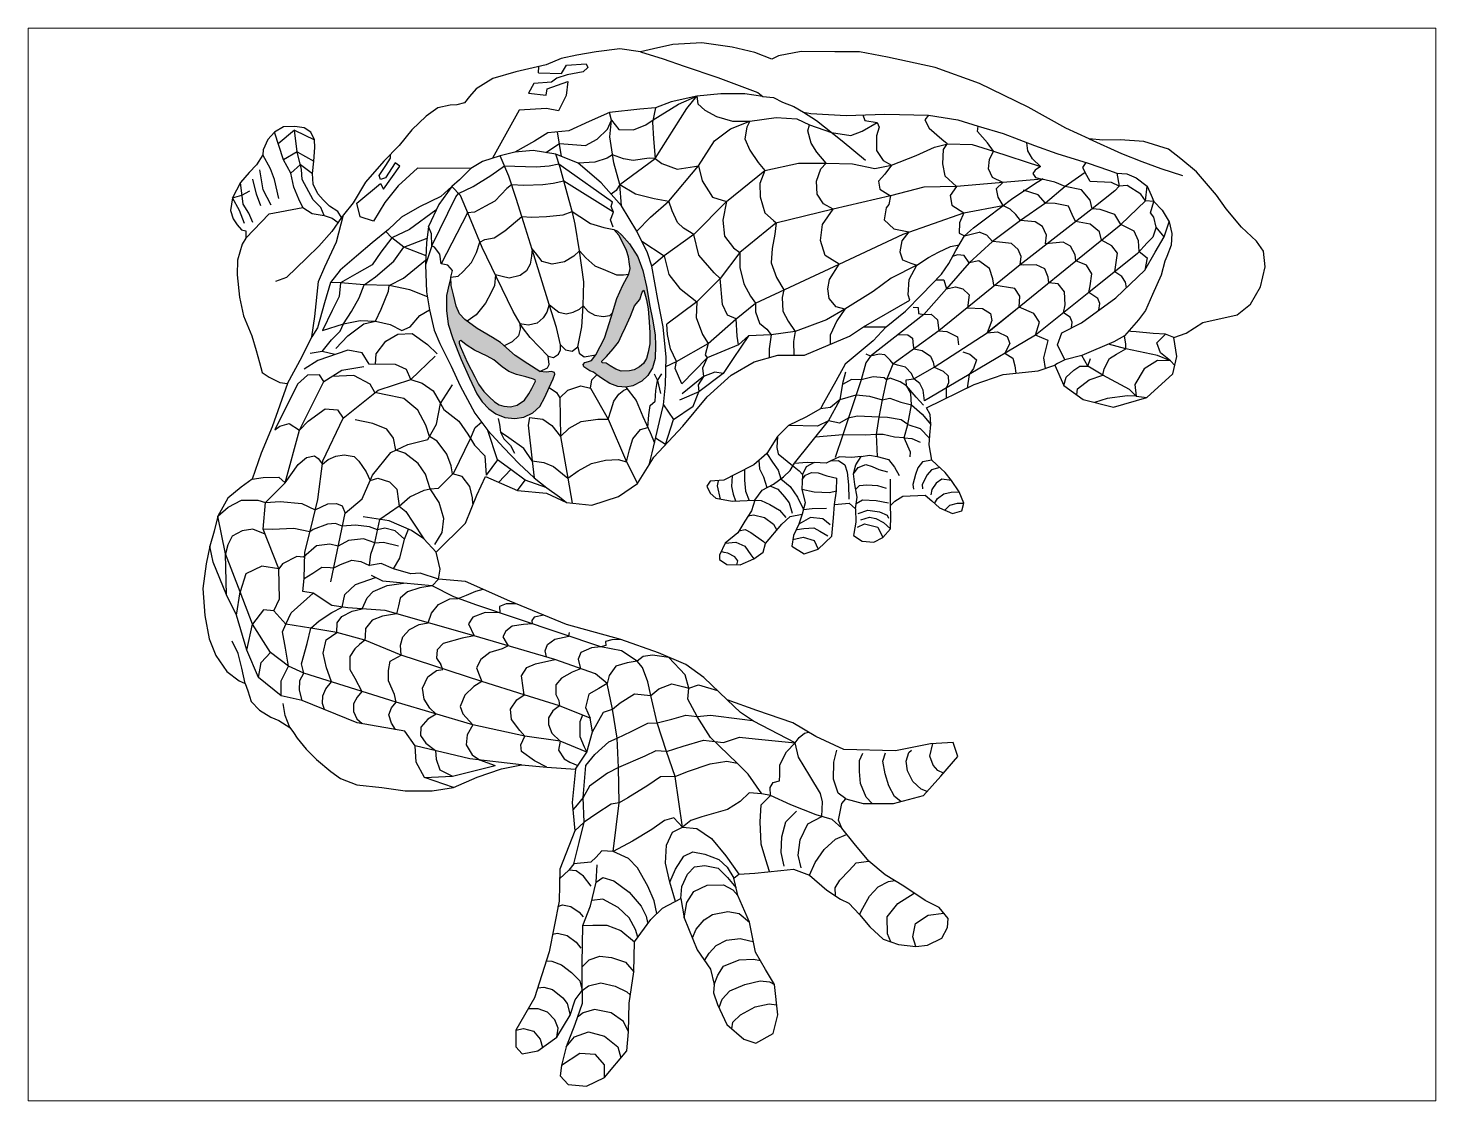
# Paper-space layout 'Layout1' of a CAD drawing. Header units: centimetres. Extents: x 27 to 240, y 20 to 183.
# The model-space entities are those that its viewports show. They can reach past a viewport. Long polylines and large blocks are cut down to what shows.
import ezdxf

# ---------------------------------------------------------------- set-up
doc = ezdxf.new("R2010")
doc.units = ezdxf.units.CM

msp = doc.modelspace()

# ---------------------------------------------------------------- hatches: boundary and pattern name
h = msp.add_hatch(color=256)
h.paths.add_polyline_path([(6617.75, 4846.76), (6617.55, 4846.08), (6617.2, 4844.95), (6616.88, 4844.35), (6616.57, 4843.75), (6616.26, 4843.35), (6616.04, 4843.28), (6615.77, 4843.21), (6615.66, 4843.05), (6615.7, 4842.89), (6615.92, 4842.75), (6616.14, 4842.61), (6616.39, 4842.52), (6616.64, 4842.32), (6616.97, 4842.09), (6617.57, 4841.7), (6618.15, 4841.49), (6618.71, 4841.44), (6619.23, 4841.52), (6619.87, 4841.87), (6620.29, 4842.28), (6620.64, 4842.82), (6620.82, 4843.48), (6620.85, 4844.41), (6620.81, 4845.18), (6620.63, 4846.32), (6620.44, 4847.25), (6620.19, 4848.66), (6619.94, 4849.79), (6619.57, 4850.77), (6618.97, 4851.71), (6618.44, 4852.33), (6618.12, 4852.62), (6617.86, 4852.73), (6618.21, 4852.33), (6618.46, 4851.87), (6618.77, 4851.24), (6618.92, 4850.78), (6618.99, 4850.25), (6619.04, 4849.93), (6618.93, 4849.53), (6618.5, 4848.74), (6618.08, 4847.78)])
h.paths.add_polyline_path([(6619.35, 4847.26), (6619.72, 4847.72), (6619.9, 4848.25), (6620.01, 4848.38), (6620.2, 4847.7), (6620.32, 4847.04), (6620.38, 4846.12), (6620.43, 4845.32), (6620.44, 4844.53), (6620.33, 4843.95), (6620.19, 4843.5), (6619.99, 4843.14), (6619.7, 4842.88), (6619.31, 4842.67), (6618.97, 4842.6), (6618.39, 4842.59), (6617.99, 4842.72), (6617.6, 4842.96), (6617.3, 4843.15), (6617.01, 4843.17), (6616.99, 4843.29), (6617.32, 4843.64), (6617.8, 4844.17), (6618.2, 4844.65), (6618.44, 4845.18), (6618.7, 4845.74), (6619.06, 4846.53)], flags=16)
h = msp.add_hatch(color=256)
h.paths.add_polyline_path([(6609.73, 4844.63), (6609.16, 4845), (6608.07, 4845.65), (6607.18, 4846.29), (6606.8, 4846.68), (6606.55, 4847.25), (6606.36, 4848.05), (6606.19, 4848.72), (6606.17, 4849.32), (6606.04, 4848.84), (6605.87, 4848.01), (6605.85, 4846.92), (6605.99, 4845.94), (6606.32, 4844.92), (6606.92, 4843.41), (6607.52, 4842.07), (6608.03, 4840.96), (6608.42, 4840.39), (6608.9, 4839.87), (6609.39, 4839.51), (6610.03, 4839.26), (6610.75, 4839.18), (6611.41, 4839.29), (6612.04, 4839.6), (6612.54, 4840.05), (6612.9, 4840.72), (6613.22, 4841.41), (6613.5, 4842.03), (6613.63, 4842.37), (6613.6, 4842.49), (6613.38, 4842.55), (6613, 4842.5), (6612.54, 4842.56), (6611.7, 4843.1), (6610.78, 4843.71)])
h.paths.add_polyline_path([(6609.26, 4843.4), (6609.84, 4842.89), (6610.34, 4842.55), (6610.88, 4842.34), (6611.8, 4842.12), (6612.28, 4841.93), (6611.97, 4841.33), (6611.76, 4840.95), (6611.45, 4840.51), (6610.73, 4840.01), (6609.73, 4840.08), (6609.3, 4840.38), (6608.93, 4840.74), (6608.54, 4841.12), (6608.16, 4841.64), (6607.9, 4842.18), (6607.34, 4843.22), (6606.75, 4844.54), (6606.76, 4844.87), (6607.27, 4844.46), (6607.86, 4844.08), (6608.78, 4843.65)], flags=16)

# ---------------------------------------------------------------- linework, layer by layer
for p, q in [((6624.16, 4866.11), (6622.09, 4865.99)), ((6626.33, 4865.82), (6624.16, 4866.11)), ((6614.08, 4865), (6613.01, 4864.55)), ((6615.21, 4865.23), (6614.08, 4865)), ((6616.58, 4865.48), (6615.21, 4865.23)), ((6618.29, 4865.68), (6616.58, 4865.48)), ((6619.78, 4865.47), (6618.29, 4865.68)), ((6620.7, 4865.68), (6619.78, 4865.47)), ((6619.78, 4865.47), (6621.39, 4864.98)), ((6622.09, 4865.99), (6620.7, 4865.68)), ((6627.96, 4865.43), (6626.33, 4865.82)), ((6629.19, 4864.95), (6627.96, 4865.43)), ((6629.66, 4865.19), (6629.19, 4864.95)), ((6631.3, 4865.49), (6629.66, 4865.19)), ((6633.71, 4865.47), (6631.3, 4865.49)), ((6635.48, 4865.47), (6633.71, 4865.47)), ((6637.47, 4865.09), (6635.48, 4865.47)), ((6640.9, 4864.34), (6637.47, 4865.09)), ((6610.83, 4864.04), (6609.19, 4863.56)), ((6613.01, 4864.55), (6610.83, 4864.04)), ((6612.46, 4863.96), (6612.47, 4864.43)), ((6614.1, 4863.93), (6614.47, 4864.52)), ((6614.47, 4864.52), (6615.88, 4864.62)), ((6615.66, 4864.04), (6614.5, 4863.82)), ((6615.99, 4864.34), (6615.66, 4864.04)), ((6615.88, 4864.62), (6615.99, 4864.34)), ((6621.39, 4864.98), (6622.9, 4864.45)), ((6622.9, 4864.45), (6625.31, 4863.64)), ((6644.08, 4863.2), (6640.9, 4864.34)), ((6609.19, 4863.56), (6607.98, 4862.83)), ((6612.11, 4863.21), (6611.73, 4862.5)), ((6613.38, 4863.29), (6612.11, 4863.21)), ((6612.46, 4863.96), (6614.1, 4863.93)), ((6613.07, 4862.82), (6614.57, 4863.34)), ((6613.78, 4863.58), (6613.38, 4863.29)), ((6614.5, 4863.82), (6613.78, 4863.58)), ((6614.57, 4863.34), (6614.44, 4862.35)), ((6625.31, 4863.64), (6628.19, 4862.57)), ((6647.56, 4861.5), (6644.08, 4863.2)), ((6607.5, 4862.26), (6607.15, 4861.82)), ((6607.98, 4862.83), (6607.5, 4862.26)), ((6611.73, 4862.5), (6613.01, 4862.36)), ((6613.01, 4862.36), (6613.07, 4862.82)), ((6614.44, 4862.35), (6613.88, 4861.24)), ((6623.8, 4862.29), (6621.96, 4861.88)), ((6622.49, 4861.73), (6623.8, 4862.29)), ((6623.09, 4861.41), (6623.8, 4862.29)), ((6625.52, 4862.47), (6623.8, 4862.29)), ((6623.8, 4862.29), (6623.88, 4861.75)), ((6627.24, 4862.46), (6625.52, 4862.47)), ((6628.55, 4862.28), (6627.24, 4862.46)), ((6628.19, 4862.57), (6628.55, 4862.28)), ((6628.55, 4862.28), (6629.3, 4862.19)), ((6629.3, 4862.19), (6629.96, 4861.87)), ((6605.23, 4861.47), (6604.41, 4860.86)), ((6606.12, 4861.64), (6605.23, 4861.47)), ((6606.61, 4861.68), (6606.12, 4861.64)), ((6607.15, 4861.82), (6606.61, 4861.68)), ((6611.07, 4861.29), (6609.15, 4857.84)), ((6613.02, 4861.4), (6611.07, 4861.29)), ((6613.88, 4861.24), (6613.02, 4861.4)), ((6617.54, 4861.12), (6616.08, 4860.48)), ((6619.73, 4861.37), (6617.54, 4861.12)), ((6617.7, 4860.58), (6617.54, 4861.12)), ((6620.85, 4861.45), (6619.73, 4861.37)), ((6620.85, 4861.45), (6620.64, 4860.43)), ((6620.67, 4860.59), (6622.49, 4861.73)), ((6620.81, 4857.83), (6623.09, 4861.41)), ((6621.96, 4861.88), (6620.85, 4861.45)), ((6623.88, 4861.75), (6624.39, 4861.3)), ((6624.39, 4861.3), (6625.22, 4860.84)), ((6629.96, 4861.87), (6630.76, 4861.55)), ((6630.76, 4861.55), (6631.45, 4861.16)), ((6631.45, 4861.16), (6631.99, 4861.05)), ((6631.45, 4861.16), (6632.39, 4860.56)), ((6631.99, 4861.05), (6634.52, 4860.92)), ((6634.52, 4860.92), (6637.29, 4861)), ((6637.29, 4861), (6640.43, 4860.94)), ((6650.27, 4860.01), (6647.56, 4861.5)), ((6594.16, 4860.1), (6593.52, 4859.71)), ((6594.98, 4860.11), (6594.16, 4860.1)), ((6595.66, 4860.02), (6594.98, 4860.11)), ((6596.14, 4859.71), (6595.66, 4860.02)), ((6604.41, 4860.86), (6603.38, 4859.88)), ((6616.08, 4860.48), (6614.64, 4859.81)), ((6617.4, 4859.93), (6617.7, 4860.58)), ((6617.58, 4859.37), (6617.7, 4860.58)), ((6617.7, 4860.58), (6618.22, 4859.9)), ((6619.26, 4859.87), (6620.14, 4860.25)), ((6620.14, 4860.25), (6620.67, 4860.59)), ((6620.64, 4860.43), (6620.69, 4859.23)), ((6625.08, 4859.09), (6626.23, 4859.96)), ((6625.22, 4860.84), (6626.36, 4860.5)), ((6626.23, 4859.96), (6627.6, 4860.5)), ((6626.36, 4860.5), (6627.6, 4860.5)), ((6627.39, 4860.08), (6627.24, 4859.23)), ((6627.6, 4860.5), (6627.39, 4860.08)), ((6627.6, 4860.5), (6629.49, 4860.77)), ((6629.49, 4860.77), (6630.99, 4860.68)), ((6630.99, 4860.68), (6631.88, 4860.24)), ((6631.76, 4859.8), (6631.88, 4860.24)), ((6631.88, 4860.24), (6633.47, 4859.7)), ((6632.39, 4860.56), (6634.22, 4859.09)), ((6635.66, 4859.79), (6636.75, 4860.41)), ((6635.72, 4860.95), (6635.86, 4860.54)), ((6635.86, 4860.54), (6636.75, 4860.41)), ((6636.88, 4860.08), (6636.68, 4859.45)), ((6636.75, 4860.41), (6636.88, 4860.08)), ((6640.43, 4860.94), (6640.16, 4860.61)), ((6640.16, 4860.61), (6640.46, 4859.99)), ((6640.43, 4860.94), (6642.52, 4860.59)), ((6640.46, 4859.99), (6641.37, 4859.22)), ((6642.52, 4860.59), (6643.98, 4860.15)), ((6643.93, 4859.76), (6643.98, 4860.15)), ((6643.98, 4860.15), (6645.77, 4859.61)), ((6651.93, 4859.24), (6650.27, 4860.01)), ((6593.05, 4859.18), (6592.71, 4858.44)), ((6593.52, 4859.71), (6593.05, 4859.18)), ((6594.17, 4857.72), (6593.52, 4859.71)), ((6594.95, 4859.85), (6593.79, 4858.87)), ((6595.16, 4858.3), (6594.95, 4859.85)), ((6594.95, 4859.85), (6596.4, 4859.16)), ((6596.4, 4859.16), (6596.14, 4859.71)), ((6596.41, 4858.61), (6596.4, 4859.16)), ((6603.38, 4859.88), (6602.46, 4858.75)), ((6612.16, 4859.08), (6610.76, 4858.28)), ((6613.13, 4859.66), (6612.16, 4859.08)), ((6614.64, 4859.81), (6613.13, 4859.66)), ((6614.1, 4857.98), (6613.82, 4859.73)), ((6615.82, 4858.76), (6616.66, 4859.22)), ((6616.66, 4859.22), (6617.4, 4859.93)), ((6617.85, 4857.52), (6617.58, 4859.37)), ((6618.22, 4859.9), (6619.26, 4859.87)), ((6620.69, 4859.23), (6620.81, 4857.83)), ((6623.93, 4857.3), (6625.08, 4859.09)), ((6627.24, 4859.23), (6627.61, 4858.42)), ((6632, 4858.92), (6631.76, 4859.8)), ((6633.47, 4859.7), (6634.86, 4859.48)), ((6634.22, 4859.09), (6635.91, 4857.71)), ((6634.86, 4859.48), (6635.66, 4859.79)), ((6636.68, 4859.45), (6636.68, 4858.39)), ((6641.37, 4859.22), (6641.75, 4858.89)), ((6644.64, 4858.94), (6643.93, 4859.76)), ((6645.07, 4858.36), (6644.64, 4858.94)), ((6645.77, 4859.61), (6648.01, 4858.75)), ((6647.55, 4858.38), (6647.47, 4858.95)), ((6652.93, 4859.15), (6651.93, 4859.24)), ((6651.93, 4859.24), (6654.26, 4858.18)), ((6654.17, 4859.17), (6652.93, 4859.15)), ((6655.86, 4859.05), (6654.17, 4859.17)), ((6657.62, 4858.5), (6655.86, 4859.05)), ((6592.68, 4858.09), (6592.23, 4857.38)), ((6592.71, 4858.44), (6592.68, 4858.09)), ((6593.25, 4857.08), (6592.68, 4858.09)), ((6595.16, 4858.3), (6594.17, 4857.72)), ((6595.46, 4857.03), (6595.16, 4858.3)), ((6595.16, 4858.3), (6596.35, 4857.64)), ((6596.35, 4857.64), (6596.41, 4858.61)), ((6602.46, 4858.75), (6601.36, 4857.63)), ((6601.85, 4857.85), (6601.84, 4858.13)), ((6609.7, 4858.02), (6608.45, 4857.62)), ((6610.76, 4858.28), (6609.7, 4858.02)), ((6610.34, 4856.55), (6609.7, 4858.02)), ((6612.07, 4858.41), (6610.76, 4858.28)), ((6613.71, 4858.14), (6612.07, 4858.41)), ((6612.97, 4858.26), (6613.95, 4858.91)), ((6615.29, 4857.5), (6613.71, 4858.14)), ((6614, 4857.17), (6613.71, 4858.14)), ((6613.95, 4858.91), (6615.82, 4858.76)), ((6617.77, 4858.09), (6617.39, 4857.84)), ((6618.56, 4857.81), (6617.77, 4858.09)), ((6627.61, 4858.42), (6628.2, 4857.53)), ((6632.42, 4858.29), (6632, 4858.92)), ((6633.07, 4857.48), (6632.42, 4858.29)), ((6636.68, 4858.39), (6637.18, 4857.68)), ((6637.76, 4857.34), (6639.54, 4858.03)), ((6639.54, 4858.03), (6640.86, 4858.64)), ((6640.86, 4858.64), (6641.81, 4858.88)), ((6641.48, 4858.47), (6641.43, 4857.44)), ((6641.75, 4858.89), (6641.48, 4858.47)), ((6641.81, 4858.88), (6643.55, 4858.84)), ((6643.55, 4858.84), (6645.07, 4858.36)), ((6644.79, 4857.76), (6645.07, 4858.36)), ((6645.07, 4858.36), (6648.44, 4857.26)), ((6647.87, 4857.8), (6647.55, 4858.38)), ((6648.01, 4858.75), (6649.61, 4858.19)), ((6649.61, 4858.19), (6651.86, 4857.48)), ((6654.26, 4858.18), (6655.72, 4857.62)), ((6658.52, 4857.81), (6657.62, 4858.5)), ((6592.23, 4857.38), (6591.7, 4856.83)), ((6592.71, 4855.59), (6592.47, 4857.01)), ((6593.53, 4856.32), (6593.25, 4857.08)), ((6594.69, 4856.77), (6594.17, 4857.72)), ((6595.38, 4857.39), (6594.69, 4856.77)), ((6595.38, 4857.39), (6596.25, 4856.75)), ((6595.51, 4856.32), (6595.46, 4857.03)), ((6596.25, 4856.75), (6596.35, 4857.64)), ((6601.36, 4857.63), (6600.06, 4856.13)), ((6601.03, 4856.6), (6601.51, 4857.33)), ((6601.35, 4855.62), (6602.52, 4857.27)), ((6602.19, 4857.52), (6601.49, 4856.45)), ((6601.51, 4857.33), (6601.85, 4857.85)), ((6602.52, 4857.27), (6602.19, 4857.52)), ((6603.77, 4857.14), (6602.39, 4855.87)), ((6607.61, 4857.1), (6603.77, 4857.14)), ((6607.61, 4857.1), (6606.79, 4856.3)), ((6608.45, 4857.62), (6607.61, 4857.1)), ((6609.04, 4856.61), (6610.01, 4857.31)), ((6610.01, 4857.31), (6610.75, 4857.27)), ((6610.75, 4857.27), (6612.28, 4857.22)), ((6612.28, 4857.22), (6613.22, 4857.3)), ((6613.22, 4857.3), (6613.92, 4857.44)), ((6613.92, 4857.44), (6614.26, 4857.2)), ((6614.45, 4855.61), (6614, 4857.17)), ((6614.26, 4857.2), (6617.76, 4854.71)), ((6616.49, 4857.57), (6615.29, 4857.5)), ((6616.95, 4856.09), (6615.29, 4857.5)), ((6617.39, 4857.84), (6616.49, 4857.57)), ((6618.28, 4855.96), (6617.85, 4857.52)), ((6618.28, 4855.96), (6620.81, 4857.83)), ((6619.24, 4857.69), (6618.56, 4857.81)), ((6620.39, 4857.84), (6619.24, 4857.69)), ((6620.81, 4857.83), (6620.39, 4857.84)), ((6620.81, 4857.83), (6621.29, 4857.46)), ((6621.29, 4857.46), (6622.39, 4857.07)), ((6621.8, 4854.77), (6623.93, 4857.3)), ((6622.39, 4857.07), (6623.63, 4857.25)), ((6623.63, 4857.25), (6623.93, 4857.3)), ((6623.93, 4857.3), (6624.19, 4856.23)), ((6625.93, 4854.74), (6628.69, 4856.97)), ((6628.2, 4857.53), (6628.69, 4856.97)), ((6628.69, 4856.97), (6628.33, 4856.03)), ((6628.69, 4856.97), (6631.09, 4857.5)), ((6631.09, 4857.5), (6633.07, 4857.48)), ((6632.38, 4856.21), (6632.71, 4857.08)), ((6632.71, 4857.08), (6633.07, 4857.48)), ((6633.07, 4857.48), (6634.96, 4857.45)), ((6634.96, 4857.45), (6636.57, 4857.12)), ((6636.57, 4857.12), (6637.76, 4857.34)), ((6637.18, 4857.68), (6637.76, 4857.34)), ((6637.76, 4857.34), (6637.3, 4856.71)), ((6641.43, 4857.44), (6641.59, 4856.58)), ((6644.72, 4857.09), (6644.79, 4857.76)), ((6645, 4856.47), (6644.72, 4857.09)), ((6648.44, 4857.26), (6647.87, 4857.8)), ((6648.06, 4857), (6647.89, 4856.74)), ((6648.44, 4857.26), (6648.06, 4857)), ((6651.69, 4857.53), (6651.46, 4857.17)), ((6651.46, 4857.17), (6651.65, 4856.82)), ((6651.86, 4857.48), (6653.32, 4856.98)), ((6653.32, 4856.98), (6653.93, 4856.77)), ((6655.72, 4857.62), (6657.08, 4857.1)), ((6657.08, 4857.1), (6658.64, 4856.6)), ((6659.64, 4856.88), (6658.52, 4857.81)), ((6591.09, 4856.1), (6590.52, 4855.01)), ((6591.7, 4856.83), (6591.09, 4856.1)), ((6591.27, 4854.56), (6591.09, 4856.1)), ((6592.23, 4855.27), (6591.98, 4856.34)), ((6593.83, 4854.97), (6593.53, 4856.32)), ((6594.92, 4855.76), (6594.69, 4856.77)), ((6596.3, 4854.86), (6595.51, 4856.32)), ((6596.3, 4855.99), (6596.25, 4856.75)), ((6596.64, 4855.3), (6596.3, 4855.99)), ((6600.06, 4856.13), (6599.17, 4854.66)), ((6599.44, 4854.63), (6601.12, 4856.04)), ((6601.13, 4856.31), (6601.03, 4856.6)), ((6601.12, 4856.04), (6601.35, 4855.62)), ((6601.49, 4856.45), (6601.13, 4856.31)), ((6606.79, 4856.3), (6606.24, 4855.81)), ((6607.77, 4855.83), (6609.04, 4856.61)), ((6610.53, 4855.94), (6610.18, 4855.68)), ((6610.85, 4854.96), (6610.34, 4856.55)), ((6611.4, 4855.88), (6610.53, 4855.94)), ((6612.77, 4855.93), (6611.4, 4855.88)), ((6613.51, 4856.04), (6612.77, 4855.93)), ((6614.28, 4856.2), (6613.51, 4856.04)), ((6617.84, 4853.98), (6614.28, 4856.2)), ((6618.4, 4854.44), (6616.95, 4856.09)), ((6618.28, 4855.96), (6618.02, 4855.53)), ((6618.4, 4854.44), (6618.28, 4855.96)), ((6618.28, 4855.96), (6619.41, 4855.3)), ((6624.19, 4856.23), (6624.93, 4855.05)), ((6628.33, 4856.03), (6628.35, 4855.07)), ((6632.44, 4855.28), (6632.38, 4856.21)), ((6637.3, 4856.71), (6636.83, 4856.2)), ((6636.83, 4856.2), (6636.92, 4855.62)), ((6641.59, 4856.58), (6642.42, 4855.81)), ((6648.55, 4856.34), (6642.42, 4855.81)), ((6645.74, 4856.1), (6645, 4856.47)), ((6645.74, 4856.1), (6645.28, 4855.64)), ((6646.47, 4854.99), (6648.2, 4856.12)), ((6647.89, 4856.74), (6648.1, 4856.47)), ((6648.1, 4856.47), (6648.55, 4856.34)), ((6648.2, 4856.12), (6648.64, 4856.4)), ((6649.47, 4856.13), (6648.55, 4856.34)), ((6650.22, 4855.82), (6649.47, 4856.13)), ((6651.65, 4856.82), (6650.22, 4855.82)), ((6652.02, 4856.18), (6651.65, 4856.82)), ((6653.54, 4856.11), (6652.02, 4856.18)), ((6654.09, 4855.85), (6653.54, 4856.11)), ((6653.93, 4856.77), (6654.64, 4856.73)), ((6653.93, 4856.77), (6654.09, 4855.85)), ((6654.64, 4856.73), (6655.31, 4856.44)), ((6655.31, 4856.44), (6656.1, 4855.84)), ((6661.08, 4855.19), (6659.64, 4856.88)), ((6590.52, 4855.01), (6590.36, 4854.1)), ((6590.52, 4855.01), (6591.19, 4855.19)), ((6591.01, 4854.09), (6590.52, 4855.01)), ((6591.19, 4855.19), (6591.76, 4855.52)), ((6592.54, 4854.43), (6592.23, 4855.27)), ((6593.29, 4854.49), (6592.71, 4855.59)), ((6595.27, 4854.9), (6594.92, 4855.76)), ((6595.55, 4854.32), (6595.27, 4854.9)), ((6597.01, 4854.86), (6596.64, 4855.3)), ((6602.39, 4855.87), (6601.44, 4854.68)), ((6605.46, 4855.11), (6603.93, 4854.36)), ((6604.81, 4851.57), (6606.52, 4855.07)), ((6606.24, 4855.81), (6605.3, 4854.53)), ((6606.24, 4855.81), (6605.46, 4855.11)), ((6606.86, 4855.17), (6606.24, 4855.81)), ((6606.52, 4855.07), (6606.73, 4855.31)), ((6606.73, 4855.31), (6607.77, 4855.83)), ((6607.62, 4853.36), (6606.86, 4855.17)), ((6609.77, 4855.24), (6609.32, 4854.76)), ((6610.18, 4855.68), (6609.77, 4855.24)), ((6611.41, 4853.21), (6610.85, 4854.96)), ((6614.91, 4853.86), (6614.45, 4855.61)), ((6618.02, 4855.53), (6617.66, 4855.28)), ((6619.41, 4855.3), (6620.76, 4854.96)), ((6620.76, 4854.96), (6621.8, 4854.77)), ((6624.93, 4855.05), (6625.93, 4854.74)), ((6628.35, 4855.07), (6628.68, 4853.94)), ((6632.9, 4854.58), (6632.44, 4855.28)), ((6637.69, 4855.14), (6633.59, 4854.2)), ((6636.92, 4855.62), (6637.69, 4855.14)), ((6637.69, 4855.14), (6637.58, 4854.52)), ((6640.09, 4855.78), (6637.69, 4855.14)), ((6642.42, 4855.81), (6640.09, 4855.78)), ((6642.42, 4855.81), (6641.98, 4855.18)), ((6641.98, 4855.18), (6642.1, 4854.47)), ((6644.69, 4853.65), (6646.47, 4854.99)), ((6645.28, 4855.64), (6645.39, 4855.05)), ((6645.39, 4855.05), (6645.75, 4854.45)), ((6648.28, 4855.22), (6647.23, 4855.56)), ((6648.81, 4854.63), (6648.28, 4855.22)), ((6650.22, 4855.82), (6648.81, 4854.63)), ((6651.4, 4855.59), (6650.22, 4855.82)), ((6652.02, 4854.84), (6651.4, 4855.59)), ((6653.79, 4855.51), (6652.15, 4854.23)), ((6654.09, 4855.85), (6653.79, 4855.51)), ((6654.66, 4855.89), (6654.09, 4855.85)), ((6655.65, 4855.28), (6654.66, 4855.89)), ((6655.99, 4854.79), (6655.65, 4855.28)), ((6655.99, 4854.79), (6656.1, 4855.84)), ((6656.1, 4855.84), (6656.39, 4855.19)), ((6656.39, 4855.19), (6656.58, 4854.74)), ((6661.76, 4854.21), (6661.08, 4855.19)), ((6590.36, 4854.1), (6590.57, 4853.51)), ((6591.37, 4853.16), (6591.01, 4854.09)), ((6591.68, 4853.91), (6591.27, 4854.56)), ((6591.98, 4853.23), (6591.68, 4853.91)), ((6593.15, 4853.85), (6595.55, 4854.32)), ((6595.55, 4854.32), (6596.22, 4853.88)), ((6596.86, 4854.32), (6596.3, 4854.86)), ((6597.08, 4853.75), (6596.86, 4854.32)), ((6597.46, 4854.41), (6597.01, 4854.86)), ((6598.07, 4854.02), (6597.46, 4854.41)), ((6598.32, 4853.6), (6598.07, 4854.02)), ((6599.17, 4854.66), (6598.47, 4853.79)), ((6599.68, 4853.65), (6599.44, 4854.63)), ((6601.44, 4854.68), (6600.62, 4853.34)), ((6603.93, 4854.36), (6602.63, 4853.61)), ((6605.1, 4854.12), (6603.21, 4852.73)), ((6605.3, 4854.53), (6604.56, 4852.95)), ((6607.37, 4853.94), (6605.48, 4850.27)), ((6607.86, 4853.98), (6607.37, 4853.94)), ((6608.66, 4854.41), (6607.86, 4853.98)), ((6609.32, 4854.76), (6608.66, 4854.41)), ((6614.22, 4853.78), (6614.87, 4854.02)), ((6614.87, 4854.02), (6615.41, 4853.67)), ((6617.61, 4853.44), (6617.84, 4853.98)), ((6617.66, 4854.38), (6617.76, 4854.71)), ((6617.84, 4853.98), (6617.66, 4854.38)), ((6619.5, 4852.62), (6618.4, 4854.44)), ((6620.49, 4853.62), (6621.8, 4854.77)), ((6622.03, 4854.08), (6621.8, 4854.77)), ((6622.42, 4853.25), (6622.03, 4854.08)), ((6625.93, 4854.74), (6623.6, 4852.38)), ((6625.93, 4854.74), (6625.68, 4853.41)), ((6628.68, 4853.94), (6629.31, 4853.37)), ((6633.59, 4854.2), (6629.48, 4853.2)), ((6632.82, 4853.09), (6633.59, 4854.2)), ((6633.59, 4854.2), (6632.9, 4854.58)), ((6637.38, 4854.29), (6637.23, 4853.43)), ((6637.58, 4854.52), (6637.38, 4854.29)), ((6638.61, 4852.39), (6642.95, 4853.94)), ((6642.1, 4854.47), (6642.95, 4853.94)), ((6642.95, 4853.94), (6642.65, 4853.21)), ((6642.95, 4853.94), (6645.75, 4854.45)), ((6646.27, 4854.2), (6645.75, 4854.45)), ((6646.68, 4853.81), (6646.27, 4854.2)), ((6652.15, 4854.23), (6646.98, 4850.2)), ((6648.81, 4854.63), (6647.01, 4853.39)), ((6649.49, 4854.61), (6648.81, 4854.63)), ((6650.46, 4854.42), (6649.49, 4854.61)), ((6650.73, 4853.82), (6650.46, 4854.42)), ((6652.15, 4854.23), (6652.02, 4854.84)), ((6652.73, 4854.17), (6652.15, 4854.23)), ((6653.79, 4853.8), (6652.73, 4854.17)), ((6654.21, 4853.1), (6655.99, 4854.79)), ((6656.58, 4854.74), (6655.99, 4854.79)), ((6656.34, 4853.93), (6656.58, 4854.74)), ((6656.58, 4853.62), (6656.34, 4853.93)), ((6656.58, 4854.74), (6657.18, 4854.12)), ((6657.18, 4854.12), (6657.67, 4853.28)), ((6662.87, 4852.9), (6661.76, 4854.21)), ((6590.57, 4853.51), (6590.85, 4853.07)), ((6590.85, 4853.07), (6591.17, 4852.71)), ((6591.48, 4852.11), (6593.15, 4853.85)), ((6596.22, 4853.88), (6597.08, 4853.75)), ((6597.08, 4853.75), (6597.67, 4853.56)), ((6598.32, 4853.6), (6597.63, 4852.6)), ((6597.67, 4853.56), (6598.08, 4853.25)), ((6597.97, 4851.86), (6598.47, 4853.79)), ((6598.47, 4853.79), (6598.32, 4853.6)), ((6600.62, 4853.34), (6599.68, 4853.65)), ((6602.63, 4853.61), (6601.69, 4852.74)), ((6604.56, 4852.95), (6604.43, 4851.78)), ((6604.79, 4852.43), (6604.56, 4852.95)), ((6608.42, 4851.45), (6607.62, 4853.36)), ((6610.05, 4852.63), (6611.26, 4853.68)), ((6611.26, 4853.68), (6611.95, 4853.63)), ((6612.13, 4850.91), (6611.41, 4853.21)), ((6611.95, 4853.63), (6613.03, 4853.67)), ((6613.03, 4853.67), (6614.22, 4853.78)), ((6615.09, 4853.13), (6614.91, 4853.86)), ((6615.4, 4851.21), (6615.09, 4853.13)), ((6615.41, 4853.67), (6616.19, 4853.16)), ((6616.19, 4853.16), (6617.15, 4852.89)), ((6617.15, 4852.89), (6617.86, 4852.73)), ((6617.81, 4852.91), (6617.61, 4853.44)), ((6619.5, 4852.62), (6620.49, 4853.62)), ((6622.85, 4852.83), (6622.42, 4853.25)), ((6625.68, 4853.41), (6625.79, 4852.27)), ((6629.48, 4853.2), (6626.89, 4851.09)), ((6629.31, 4853.37), (6629.49, 4853.21)), ((6629.49, 4853.21), (6629.39, 4852.39)), ((6632.67, 4851.95), (6632.82, 4853.09)), ((6637.23, 4853.43), (6637.94, 4852.79)), ((6642.65, 4853.21), (6642.63, 4852.47)), ((6643.64, 4852.85), (6644.69, 4853.65)), ((6647.01, 4853.39), (6645.02, 4851.88)), ((6647.01, 4853.39), (6646.68, 4853.81)), ((6648.07, 4853.28), (6647.01, 4853.39)), ((6648.6, 4852.95), (6648.07, 4853.28)), ((6648.87, 4852.33), (6648.6, 4852.95)), ((6650.96, 4853.3), (6650.73, 4853.82)), ((6652, 4853.13), (6650.96, 4853.3)), ((6650.98, 4850.48), (6654.21, 4853.1)), ((6652.67, 4852.57), (6652, 4853.13)), ((6654.21, 4853.1), (6653.79, 4853.8)), ((6655.17, 4852.61), (6654.21, 4853.1)), ((6656.75, 4852.9), (6656.51, 4852.18)), ((6656.75, 4852.9), (6656.58, 4853.62)), ((6657.31, 4852.22), (6656.75, 4852.9)), ((6657.31, 4852.22), (6657.67, 4853.28)), ((6657.67, 4853.28), (6657.86, 4852.46)), ((6663.93, 4851.89), (6662.87, 4852.9)), ((6591.17, 4852.71), (6591.46, 4852.64)), ((6591.48, 4852.11), (6591.22, 4851.68)), ((6591.46, 4852.64), (6591.48, 4852.11)), ((6597.63, 4852.6), (6596.71, 4851.55)), ((6601.69, 4852.74), (6600.53, 4851.78)), ((6601.93, 4852.15), (6601.15, 4851.12)), ((6601.93, 4852.15), (6601.5, 4852.59)), ((6603.21, 4852.73), (6601.93, 4852.15)), ((6602.8, 4851.48), (6601.93, 4852.15)), ((6602.8, 4851.48), (6604.47, 4852.11)), ((6604.81, 4851.57), (6604.79, 4852.43)), ((6608.26, 4851.82), (6608.6, 4852.02)), ((6608.6, 4852.02), (6609.27, 4852.14)), ((6609.27, 4852.14), (6610.05, 4852.63)), ((6618.21, 4852.33), (6617.86, 4852.73)), ((6617.86, 4852.73), (6618.12, 4852.62)), ((6618.12, 4852.62), (6618.44, 4852.33)), ((6618.46, 4851.87), (6618.21, 4852.33)), ((6618.44, 4852.33), (6618.97, 4851.71)), ((6618.77, 4851.24), (6618.46, 4851.87)), ((6620.26, 4851.06), (6619.5, 4852.62)), ((6619.86, 4851.89), (6621.47, 4850.85)), ((6623.6, 4852.38), (6621.47, 4850.85)), ((6623.6, 4852.38), (6622.85, 4852.83)), ((6623.94, 4850.89), (6623.6, 4852.38)), ((6625.79, 4852.27), (6626.43, 4851.43)), ((6629.39, 4852.39), (6629.22, 4851.38)), ((6633.02, 4850.87), (6632.67, 4851.95)), ((6634.01, 4850.24), (6638.61, 4852.39)), ((6637.94, 4852.79), (6639.02, 4852.58)), ((6638.5, 4851.92), (6638.37, 4851.13)), ((6639.02, 4852.58), (6638.5, 4851.92)), ((6642.39, 4851.24), (6642.99, 4852.29)), ((6642.63, 4852.47), (6642.99, 4852.29)), ((6642.99, 4852.29), (6643.64, 4852.85)), ((6642.99, 4852.29), (6644.05, 4852.55)), ((6645.02, 4851.88), (6643.34, 4850.34)), ((6644.59, 4852.32), (6644.05, 4852.55)), ((6645.02, 4851.88), (6644.59, 4852.32)), ((6645.5, 4851.84), (6645.02, 4851.88)), ((6648.82, 4851.7), (6648.87, 4852.33)), ((6652.83, 4851.98), (6652.67, 4852.57)), ((6653.57, 4851.57), (6652.83, 4851.98)), ((6655.47, 4851.92), (6655.17, 4852.61)), ((6655.53, 4851.15), (6655.47, 4851.92)), ((6656.51, 4852.18), (6656.1, 4851.79)), ((6656.66, 4851.1), (6657.31, 4852.22)), ((6657.86, 4852.46), (6657.83, 4851.61)), ((6664.44, 4851.18), (6663.93, 4851.89)), ((6591.22, 4851.68), (6590.88, 4850.53)), ((6596.71, 4851.55), (6595.81, 4850.68)), ((6597.13, 4850.05), (6597.97, 4851.86)), ((6600.53, 4851.78), (6599.4, 4850.83)), ((6601.15, 4851.12), (6600.52, 4850.2)), ((6602.09, 4850.46), (6602.8, 4851.48)), ((6604.39, 4850.85), (6602.8, 4851.48)), ((6604.43, 4851.78), (6604.36, 4850.21)), ((6604.81, 4851.57), (6604.36, 4850.21)), ((6605.01, 4851.47), (6604.81, 4851.57)), ((6605.38, 4850.98), (6605.01, 4851.47)), ((6605.48, 4850.27), (6605.38, 4850.98)), ((6607.64, 4850.37), (6608, 4851.08)), ((6608, 4851.08), (6608.26, 4851.82)), ((6609.45, 4849.33), (6608.42, 4851.45)), ((6611.99, 4851.34), (6611.95, 4850.83)), ((6612.23, 4851.06), (6611.99, 4851.34)), ((6613.23, 4847.35), (6612.13, 4850.91)), ((6612.73, 4850.45), (6612.23, 4851.06)), ((6615.4, 4851.21), (6615, 4850.82)), ((6615.7, 4848.98), (6615.4, 4851.21)), ((6615.4, 4851.21), (6615.85, 4850.7)), ((6618.92, 4850.78), (6618.77, 4851.24)), ((6618.97, 4851.71), (6619.57, 4850.77)), ((6620.59, 4850.11), (6620.26, 4851.06)), ((6625.06, 4849.63), (6623.94, 4850.89)), ((6626.89, 4851.09), (6625.49, 4849.22)), ((6626.43, 4851.43), (6626.89, 4851.09)), ((6626.89, 4851.09), (6626.88, 4850.02)), ((6629.22, 4851.38), (6629.14, 4850.35)), ((6634.01, 4850.24), (6633.02, 4850.87)), ((6638.37, 4851.13), (6638.56, 4850.57)), ((6640.43, 4850.73), (6641.13, 4851.1)), ((6641.13, 4851.1), (6642, 4851.51)), ((6641.87, 4850.3), (6642.39, 4851.24)), ((6642, 4851.51), (6642.62, 4851.64)), ((6642.51, 4850.93), (6642.14, 4850.8)), ((6642.97, 4850.88), (6642.51, 4850.93)), ((6643.34, 4850.34), (6642.97, 4850.88)), ((6646.36, 4851.73), (6645.5, 4851.84)), ((6646.86, 4851.3), (6646.36, 4851.73)), ((6647.06, 4850.8), (6646.86, 4851.3)), ((6650.08, 4851.84), (6648.82, 4851.7)), ((6650.61, 4851.53), (6650.08, 4851.84)), ((6650.93, 4850.93), (6650.61, 4851.53)), ((6650.98, 4850.48), (6650.93, 4850.93)), ((6655.41, 4851.02), (6651.92, 4848.22)), ((6653.98, 4851.04), (6653.57, 4851.57)), ((6653.85, 4850.21), (6653.98, 4851.04)), ((6656.1, 4851.79), (6655.41, 4851.02)), ((6655.53, 4851.15), (6656.1, 4850.7)), ((6655.92, 4849.81), (6656.66, 4851.1)), ((6657.83, 4851.61), (6657.51, 4850.81)), ((6664.57, 4850.06), (6664.44, 4851.18)), ((6590.88, 4850.53), (6590.84, 4849.48)), ((6595.81, 4850.68), (6594.38, 4849.29)), ((6596.69, 4849), (6597.13, 4850.05)), ((6599.4, 4850.83), (6598.24, 4849.83)), ((6600.52, 4850.2), (6599.42, 4849.59)), ((6600.78, 4849.34), (6602.09, 4850.46)), ((6602.77, 4849.24), (6604.35, 4850.53)), ((6604.36, 4850.21), (6604.43, 4848.26)), ((6605.95, 4850.19), (6605.48, 4850.27)), ((6606.28, 4849.8), (6605.95, 4850.19)), ((6607.05, 4849.73), (6607.64, 4850.37)), ((6611.85, 4850.24), (6611.59, 4849.77)), ((6611.95, 4850.83), (6611.85, 4850.24)), ((6613.43, 4850.25), (6612.73, 4850.45)), ((6614.32, 4850.42), (6613.43, 4850.25)), ((6615, 4850.82), (6614.32, 4850.42)), ((6615.85, 4850.7), (6616.49, 4850.12)), ((6616.49, 4850.12), (6617.25, 4849.81)), ((6618.99, 4850.25), (6618.92, 4850.78)), ((6618.93, 4849.53), (6619.04, 4849.93)), ((6619.04, 4849.93), (6618.99, 4850.25)), ((6619.57, 4850.77), (6619.94, 4849.79)), ((6621.47, 4850.85), (6620.59, 4850.11)), ((6621.01, 4847.73), (6620.59, 4850.11)), ((6621.47, 4850.85), (6621.8, 4849.51)), ((6626.88, 4850.02), (6627.17, 4848.83)), ((6628.01, 4847.46), (6634.01, 4850.24)), ((6629.14, 4850.35), (6629.51, 4849.3)), ((6633.31, 4849.15), (6634.01, 4850.24)), ((6639.58, 4850.17), (6637.75, 4849.25)), ((6638.56, 4850.57), (6639.16, 4850.33)), ((6639.03, 4849.15), (6639.58, 4850.17)), ((6639.16, 4850.33), (6639.58, 4850.17)), ((6639.58, 4850.17), (6640.43, 4850.73)), ((6646.98, 4850.2), (6641.17, 4845.47)), ((6641.36, 4849.54), (6641.87, 4850.3)), ((6643.34, 4850.34), (6641.71, 4848.49)), ((6644.02, 4850.48), (6643.34, 4850.34)), ((6644.79, 4849.94), (6644.02, 4850.48)), ((6644.62, 4845.32), (6650.98, 4850.48)), ((6645.04, 4849.2), (6644.79, 4849.94)), ((6646.98, 4850.2), (6647.06, 4850.8)), ((6647.23, 4850.17), (6646.98, 4850.2)), ((6648.14, 4850.2), (6647.23, 4850.17)), ((6648.75, 4849.91), (6648.14, 4850.2)), ((6648.99, 4849.31), (6648.75, 4849.91)), ((6651.76, 4850.17), (6650.98, 4850.48)), ((6652.13, 4849.57), (6651.76, 4850.17)), ((6653.77, 4849.71), (6653.85, 4850.21)), ((6656.1, 4850.7), (6655.92, 4849.81)), ((6657.37, 4850.46), (6657.11, 4849.47)), ((6657.51, 4850.81), (6657.37, 4850.46)), ((6664.23, 4848.62), (6664.57, 4850.06)), ((6590.84, 4849.48), (6591.02, 4847.89)), ((6594.38, 4849.29), (6593.59, 4849)), ((6596.41, 4846.5), (6596.69, 4849)), ((6597.55, 4848.94), (6597.12, 4847.49)), ((6598.24, 4849.83), (6597.55, 4848.94)), ((6598.25, 4848.92), (6597.55, 4848.94)), ((6598.25, 4848.92), (6598.16, 4847.93)), ((6599.42, 4849.59), (6598.25, 4848.92)), ((6599.96, 4848.76), (6598.25, 4848.92)), ((6599.96, 4848.76), (6600.78, 4849.34)), ((6601.74, 4848.71), (6602.77, 4849.24)), ((6606.17, 4849.32), (6606.04, 4848.84)), ((6606.17, 4849.32), (6606.28, 4849.8)), ((6606.17, 4849.32), (6606.69, 4849.39)), ((6606.19, 4848.72), (6606.17, 4849.32)), ((6606.69, 4849.39), (6607.05, 4849.73)), ((6609.37, 4849.48), (6609.3, 4848.73)), ((6609.84, 4849.37), (6609.37, 4849.48)), ((6610.65, 4846.85), (6609.45, 4849.33)), ((6610.36, 4849.25), (6609.84, 4849.37)), ((6611.13, 4849.43), (6610.36, 4849.25)), ((6611.59, 4849.77), (6611.13, 4849.43)), ((6615.66, 4847.26), (6615.7, 4848.98)), ((6617.25, 4849.81), (6618.06, 4849.48)), ((6618.06, 4849.48), (6618.55, 4849.48)), ((6618.5, 4848.74), (6618.93, 4849.53)), ((6618.55, 4849.48), (6618.93, 4849.53)), ((6619.94, 4849.79), (6620.19, 4848.66)), ((6621.8, 4849.51), (6622.56, 4848.54)), ((6625.49, 4849.22), (6623.82, 4847.54)), ((6625.49, 4849.22), (6625.06, 4849.63)), ((6625.66, 4847.35), (6625.49, 4849.22)), ((6629.51, 4849.3), (6630.05, 4848.4)), ((6633.21, 4848.49), (6633.31, 4849.15)), ((6637.75, 4849.25), (6636.44, 4848.3)), ((6638.95, 4848.05), (6639.03, 4849.15)), ((6639.93, 4848.07), (6641.36, 4849.54)), ((6640.96, 4849.13), (6641.51, 4849.12)), ((6641.51, 4849.12), (6641.71, 4848.49)), ((6645.11, 4848.74), (6645.04, 4849.2)), ((6649.05, 4848.92), (6648.99, 4849.31)), ((6649.72, 4848.83), (6649.05, 4848.92)), ((6652, 4848.7), (6652.13, 4849.57)), ((6654.27, 4849.36), (6653.77, 4849.71)), ((6653.84, 4847.83), (6655.92, 4849.81)), ((6654.54, 4848.96), (6654.27, 4849.36)), ((6654.62, 4848.57), (6654.54, 4848.96)), ((6657.11, 4849.47), (6656.49, 4848.08)), ((6591.02, 4847.89), (6591.31, 4846.54)), ((6598.16, 4847.93), (6597.67, 4846.93)), ((6599.05, 4846.86), (6599.59, 4847.84)), ((6599.59, 4847.84), (6599.96, 4848.76)), ((6601.74, 4848.71), (6599.96, 4848.76)), ((6601.18, 4847.02), (6601.69, 4848.31)), ((6601.69, 4848.31), (6601.74, 4848.71)), ((6603.23, 4848.4), (6601.74, 4848.71)), ((6604.49, 4847.91), (6603.23, 4848.4)), ((6604.43, 4848.26), (6604.64, 4846.98)), ((6605.87, 4848.01), (6605.85, 4846.92)), ((6606.04, 4848.84), (6605.87, 4848.01)), ((6606.36, 4848.05), (6606.19, 4848.72)), ((6606.55, 4847.25), (6606.36, 4848.05)), ((6609.07, 4848.22), (6608.65, 4847.46)), ((6609.3, 4848.73), (6609.07, 4848.22)), ((6618.08, 4847.78), (6618.5, 4848.74)), ((6619.72, 4847.72), (6619.9, 4848.25)), ((6619.9, 4848.25), (6620.01, 4848.38)), ((6620.01, 4848.38), (6620.2, 4847.7)), ((6620.19, 4848.66), (6620.44, 4847.25)), ((6622.56, 4848.54), (6623.82, 4847.54)), ((6627.17, 4848.83), (6627.66, 4847.95)), ((6627.66, 4847.95), (6628.01, 4847.46)), ((6630.05, 4848.4), (6629.93, 4847.87)), ((6629.93, 4847.87), (6629.98, 4846.89)), ((6633.29, 4847.8), (6633.21, 4848.49)), ((6636.44, 4848.3), (6634.43, 4847.02)), ((6638.76, 4846.88), (6639.93, 4848.07)), ((6639.08, 4847.68), (6638.95, 4848.05)), ((6641.71, 4848.49), (6640.09, 4846.65)), ((6641.71, 4848.49), (6642.36, 4848.62)), ((6642.36, 4848.62), (6642.89, 4848.49)), ((6642.89, 4848.49), (6643.34, 4848.05)), ((6643.34, 4848.05), (6643.21, 4847.13)), ((6646.61, 4848.5), (6645.11, 4848.74)), ((6646.96, 4847.96), (6646.61, 4848.5)), ((6646.91, 4847.18), (6646.96, 4847.96)), ((6651.92, 4848.22), (6648.09, 4845.16)), ((6650.18, 4848.26), (6649.72, 4848.83)), ((6650.21, 4847.34), (6650.18, 4848.26)), ((6651.92, 4848.22), (6652, 4848.7)), ((6652.55, 4847.79), (6651.92, 4848.22)), ((6656.49, 4848.08), (6655.97, 4846.92)), ((6663.5, 4847.39), (6664.23, 4848.62)), ((6597.12, 4847.49), (6596.61, 4845.68)), ((6597.67, 4846.93), (6596.97, 4845.5)), ((6598.47, 4845.98), (6599.05, 4846.86)), ((6600.76, 4846.16), (6601.18, 4847.02)), ((6603.95, 4846.56), (6604.64, 4846.98)), ((6604.64, 4846.98), (6604.97, 4845.51)), ((6605.85, 4846.92), (6605.99, 4845.94)), ((6606.8, 4846.68), (6606.55, 4847.25)), ((6608.65, 4847.46), (6607.99, 4846.63)), ((6611.3, 4845.72), (6610.65, 4846.85)), ((6613.23, 4847.35), (6613.05, 4846.8)), ((6613.75, 4845.7), (6613.23, 4847.35)), ((6613.23, 4847.35), (6613.49, 4847.14)), ((6613.49, 4847.14), (6613.91, 4846.82)), ((6614.95, 4846.82), (6615.4, 4847.03)), ((6615.4, 4847.03), (6615.66, 4847.26)), ((6615.56, 4845.76), (6615.66, 4847.26)), ((6615.66, 4847.26), (6616.02, 4846.85)), ((6616.02, 4846.85), (6616.49, 4846.59)), ((6617.75, 4846.76), (6618.08, 4847.78)), ((6619.06, 4846.53), (6619.35, 4847.26)), ((6619.35, 4847.26), (6619.72, 4847.72)), ((6620.2, 4847.7), (6620.32, 4847.04)), ((6620.32, 4847.04), (6620.38, 4846.12)), ((6620.44, 4847.25), (6620.63, 4846.32)), ((6621.39, 4845.77), (6621.01, 4847.73)), ((6623.82, 4847.54), (6621.65, 4845.94)), ((6623.82, 4847.54), (6623.77, 4846.43)), ((6626, 4846.59), (6625.66, 4847.35)), ((6626.64, 4846.33), (6628.01, 4847.46)), ((6628.01, 4847.46), (6628.01, 4846.83)), ((6628.01, 4846.83), (6628.29, 4846.01)), ((6629.98, 4846.89), (6630.35, 4846.16)), ((6634.43, 4847.02), (6633.1, 4846.27)), ((6633.79, 4847.2), (6633.29, 4847.8)), ((6634.43, 4847.02), (6633.79, 4847.2)), ((6634.43, 4847.02), (6633.85, 4846.19)), ((6635.77, 4845.77), (6639.08, 4847.68)), ((6637.39, 4845.77), (6638.76, 4846.88)), ((6639.33, 4847.16), (6639.67, 4847.14)), ((6639.67, 4847.14), (6639.7, 4846.71)), ((6643.21, 4847.13), (6644.3, 4847.08)), ((6644.3, 4847.08), (6644.86, 4846.72)), ((6646.91, 4847.18), (6644.62, 4845.32)), ((6647.98, 4846.72), (6646.91, 4847.18)), ((6650.09, 4846.76), (6650.21, 4847.34)), ((6651.38, 4846.05), (6653.84, 4847.83)), ((6652.71, 4847.44), (6652.55, 4847.79)), ((6652.63, 4846.95), (6652.71, 4847.44)), ((6655.97, 4846.92), (6655.47, 4846.25)), ((6662.56, 4846.63), (6663.5, 4847.39)), ((6591.31, 4846.54), (6591.9, 4845.12)), ((6596.2, 4845.04), (6596.41, 4846.5)), ((6596.97, 4845.5), (6598.47, 4845.98)), ((6598.24, 4845.44), (6598.47, 4845.98)), ((6598.47, 4845.98), (6599.67, 4846.22)), ((6598.79, 4845.12), (6599.93, 4845.98)), ((6599.67, 4846.22), (6600.76, 4846.16)), ((6599.93, 4845.98), (6600.76, 4846.16)), ((6600.76, 4846.16), (6601.82, 4845.93)), ((6601.82, 4845.93), (6602.65, 4845.49)), ((6603.25, 4845.76), (6603.95, 4846.56)), ((6605.99, 4845.94), (6606.32, 4844.92)), ((6607.18, 4846.29), (6606.8, 4846.68)), ((6608.07, 4845.65), (6607.18, 4846.29)), ((6607.99, 4846.63), (6607.35, 4846.17)), ((6611.74, 4845.88), (6611.11, 4845.97)), ((6611.11, 4845.97), (6611.14, 4845.58)), ((6612.35, 4846.02), (6611.74, 4845.88)), ((6612.79, 4846.41), (6612.35, 4846.02)), ((6613.05, 4846.8), (6612.79, 4846.41)), ((6613.91, 4846.82), (6614.44, 4846.7)), ((6614.44, 4846.7), (6614.95, 4846.82)), ((6616.49, 4846.59), (6617.1, 4846.51)), ((6617.1, 4846.51), (6617.57, 4846.56)), ((6617.2, 4844.95), (6617.55, 4846.08)), ((6617.55, 4846.08), (6617.75, 4846.76)), ((6617.57, 4846.56), (6617.75, 4846.76)), ((6618.7, 4845.74), (6619.06, 4846.53)), ((6620.38, 4846.12), (6620.43, 4845.32)), ((6620.63, 4846.32), (6620.81, 4845.18)), ((6621.7, 4845.2), (6621.65, 4845.94)), ((6623.77, 4846.43), (6624.22, 4845.21)), ((6624.61, 4844.57), (6626.64, 4846.33)), ((6626.64, 4846.33), (6626, 4846.59)), ((6626.7, 4845.08), (6626.64, 4846.33)), ((6628.29, 4846.01), (6628.82, 4845.58)), ((6630.35, 4846.16), (6630.86, 4845.43)), ((6633.1, 4846.27), (6630.86, 4845.43)), ((6633.85, 4846.19), (6633.36, 4845.17)), ((6640.09, 4846.65), (6636.26, 4843.65)), ((6639.7, 4846.71), (6640.09, 4846.65)), ((6640.09, 4846.65), (6640.61, 4846.66)), ((6640.61, 4846.66), (6641.07, 4846.27)), ((6641.07, 4846.27), (6641.17, 4845.47)), ((6644.97, 4846.21), (6644.62, 4845.32)), ((6644.86, 4846.72), (6644.97, 4846.21)), ((6648.39, 4846.1), (6647.98, 4846.72)), ((6648.09, 4845.16), (6648.39, 4846.1)), ((6649.99, 4845.34), (6651.38, 4846.05)), ((6650.57, 4846.45), (6650.09, 4846.76)), ((6650.72, 4846.09), (6650.57, 4846.45)), ((6650.68, 4845.69), (6650.72, 4846.09)), ((6655.47, 4846.25), (6654.48, 4845.12)), ((6658.89, 4845.3), (6660.1, 4846.08)), ((6660.1, 4846.08), (6662.56, 4846.63)), ((6591.9, 4845.12), (6592.22, 4844.07)), ((6595.52, 4843.62), (6596.2, 4845.04)), ((6596.61, 4845.68), (6596.2, 4845.04)), ((6596.94, 4843.99), (6597.61, 4844.83)), ((6597.61, 4844.83), (6598.24, 4845.44)), ((6597.92, 4844.21), (6598.79, 4845.12)), ((6601.52, 4844.73), (6602.38, 4845.24)), ((6602.38, 4845.24), (6603.39, 4845.27)), ((6602.65, 4845.49), (6603.25, 4845.76)), ((6603.39, 4845.27), (6604.5, 4844.5)), ((6604.97, 4845.51), (6605.37, 4844.56)), ((6606.32, 4844.92), (6606.92, 4843.41)), ((6609.16, 4845), (6608.07, 4845.65)), ((6609.73, 4844.63), (6609.16, 4845)), ((6611.02, 4845.11), (6610.57, 4844.68)), ((6611.14, 4845.58), (6611.02, 4845.11)), ((6611.85, 4845), (6611.3, 4845.72)), ((6613.16, 4843.65), (6611.85, 4845)), ((6614.04, 4844.48), (6613.75, 4845.7)), ((6615.27, 4844.32), (6615.56, 4845.76)), ((6616.88, 4844.35), (6617.2, 4844.95)), ((6618.2, 4844.65), (6618.44, 4845.18)), ((6618.44, 4845.18), (6618.7, 4845.74)), ((6620.43, 4845.32), (6620.44, 4844.53)), ((6620.81, 4845.18), (6620.85, 4844.41)), ((6621.6, 4843.59), (6621.39, 4845.77)), ((6621.92, 4844.19), (6621.7, 4845.2)), ((6624.22, 4845.21), (6624.61, 4844.57)), ((6627.51, 4845.12), (6626.41, 4843.48)), ((6626.79, 4844.46), (6626.7, 4845.08)), ((6627.51, 4845.12), (6626.79, 4844.46)), ((6629.15, 4845.18), (6627.51, 4845.12)), ((6628.82, 4845.58), (6629.15, 4845.18)), ((6629.15, 4845.18), (6629, 4844.17)), ((6630.86, 4845.43), (6629.15, 4845.18)), ((6630.86, 4845.43), (6630.73, 4844.71)), ((6631.53, 4843.72), (6634.75, 4845.09)), ((6633.36, 4845.17), (6633.37, 4844.5)), ((6634.75, 4845.09), (6635.77, 4845.77)), ((6635.77, 4845.77), (6637.39, 4845.77)), ((6637.39, 4845.77), (6636.46, 4844.75)), ((6641.17, 4845.47), (6637.86, 4843.08)), ((6638.27, 4845.22), (6638.94, 4845.19)), ((6638.94, 4845.19), (6639.27, 4844.95)), ((6639.27, 4844.95), (6639.32, 4844.41)), ((6640.83, 4842.87), (6644.62, 4845.32)), ((6641.17, 4845.47), (6641.74, 4845.43)), ((6641.74, 4845.43), (6642.5, 4845.04)), ((6642.5, 4845.04), (6642.57, 4844.47)), ((6648.09, 4845.16), (6643.33, 4842.34)), ((6644.62, 4845.32), (6645.36, 4845.39)), ((6645.36, 4845.39), (6646.05, 4845.06)), ((6646.05, 4845.06), (6646.26, 4844.56)), ((6649, 4844.77), (6648.09, 4845.16)), ((6649.66, 4844.46), (6649.99, 4845.34)), ((6654.48, 4845.12), (6653.7, 4844.68)), ((6654.58, 4844.52), (6654.48, 4845.12)), ((6654.92, 4845.43), (6654.76, 4845.45)), ((6655.31, 4845.4), (6654.92, 4845.43)), ((6656.52, 4845.29), (6655.31, 4845.4)), ((6657.42, 4845.24), (6656.52, 4845.29)), ((6656.78, 4844.6), (6657.05, 4844.88)), ((6657.05, 4844.88), (6657.42, 4845.24)), ((6658, 4845), (6657.42, 4845.24)), ((6658, 4845), (6658.89, 4845.3)), ((6658.22, 4843.62), (6658, 4845)), ((6592.22, 4844.07), (6592.44, 4843.19)), ((6596.94, 4843.99), (6596.08, 4843.84)), ((6598.78, 4844.09), (6596.64, 4843.35)), ((6597.86, 4843.77), (6596.94, 4843.99)), ((6599.81, 4843.9), (6598.78, 4844.09)), ((6600.32, 4843.09), (6599.81, 4843.9)), ((6600.76, 4843.08), (6600.81, 4843.82)), ((6600.81, 4843.82), (6601.52, 4844.73)), ((6604.5, 4844.5), (6605.18, 4843.82)), ((6605.37, 4844.56), (6606.19, 4842.94)), ((6606.88, 4844.78), (6606.76, 4844.73)), ((6606.76, 4844.73), (6606.76, 4844.59)), ((6606.76, 4844.59), (6606.83, 4844.37)), ((6606.83, 4844.37), (6607.34, 4843.22)), ((6607.27, 4844.46), (6606.88, 4844.78)), ((6607.86, 4844.08), (6607.27, 4844.46)), ((6608.78, 4843.65), (6607.86, 4844.08)), ((6610.78, 4843.71), (6609.73, 4844.63)), ((6610.57, 4844.68), (6609.99, 4844.4)), ((6613.53, 4843.55), (6613.9, 4843.81)), ((6613.9, 4843.81), (6614.04, 4844.12)), ((6614.04, 4844.12), (6614.04, 4844.48)), ((6614.04, 4844.48), (6614.39, 4844.11)), ((6614.39, 4844.11), (6614.88, 4844.02)), ((6614.88, 4844.02), (6615.27, 4844.32)), ((6615.27, 4844.32), (6615.38, 4843.87)), ((6615.38, 4843.87), (6615.74, 4843.61)), ((6616.57, 4843.75), (6616.88, 4844.35)), ((6617.32, 4843.64), (6617.8, 4844.17)), ((6617.8, 4844.17), (6618.2, 4844.65)), ((6620.33, 4843.95), (6620.19, 4843.5)), ((6620.44, 4844.53), (6620.33, 4843.95)), ((6620.85, 4844.41), (6620.82, 4843.48)), ((6622.35, 4843.28), (6621.92, 4844.19)), ((6622.35, 4843.28), (6624.61, 4844.57)), ((6624.61, 4844.57), (6624.41, 4843.76)), ((6626.79, 4844.46), (6624.56, 4843.54)), ((6629, 4844.17), (6628.99, 4843.55)), ((6630.73, 4844.71), (6630.76, 4843.72)), ((6636.46, 4844.75), (6634.45, 4843.09)), ((6636.89, 4843.8), (6636.26, 4843.65)), ((6637.29, 4843.76), (6636.89, 4843.8)), ((6639.32, 4844.41), (6639.37, 4844.17)), ((6639.37, 4844.17), (6639.97, 4844.07)), ((6639.97, 4844.07), (6640.56, 4843.66)), ((6642.89, 4843.96), (6643.38, 4843.81)), ((6643.38, 4843.81), (6643.85, 4843.39)), ((6646.26, 4844.56), (6645.9, 4843.87)), ((6645.9, 4843.87), (6646.47, 4843.52)), ((6648.69, 4843.54), (6649, 4844.77)), ((6650.2, 4843.39), (6649.66, 4844.46)), ((6653.7, 4844.68), (6651.41, 4843.71)), ((6654.58, 4844.18), (6653.33, 4844.52)), ((6653.4, 4843.5), (6653.91, 4843.81)), ((6653.91, 4843.81), (6654.58, 4844.18)), ((6654.58, 4844.18), (6654.58, 4844.52)), ((6656.84, 4843.71), (6654.58, 4844.18)), ((6657.05, 4843.9), (6656.78, 4844.6)), ((6657.78, 4843.32), (6657.05, 4843.9)), ((6592.44, 4843.19), (6592.65, 4842.49)), ((6594.45, 4841.7), (6595.52, 4843.62)), ((6596.64, 4843.35), (6595.65, 4842.72)), ((6598.35, 4842.64), (6599.92, 4842.91)), ((6602.21, 4843.07), (6600.32, 4843.09)), ((6602.99, 4842.69), (6602.21, 4843.07)), ((6603.29, 4841.99), (6605.05, 4843.66)), ((6606.19, 4842.94), (6606.83, 4841.53)), ((6606.92, 4843.41), (6607.52, 4842.07)), ((6607.34, 4843.22), (6607.9, 4842.18)), ((6609.26, 4843.4), (6608.78, 4843.65)), ((6609.84, 4842.89), (6609.26, 4843.4)), ((6610.34, 4842.55), (6609.84, 4842.89)), ((6611.7, 4843.1), (6610.78, 4843.71)), ((6612.54, 4842.56), (6611.7, 4843.1)), ((6612.54, 4842.56), (6613.1, 4842.83)), ((6613.1, 4842.83), (6613.22, 4843.05)), ((6613.22, 4843.05), (6613.16, 4843.65)), ((6613.16, 4843.65), (6613.53, 4843.55)), ((6615.66, 4843.05), (6615.77, 4843.21)), ((6615.7, 4842.89), (6615.66, 4843.05)), ((6615.92, 4842.75), (6615.7, 4842.89)), ((6615.74, 4843.61), (6616.57, 4843.75)), ((6615.77, 4843.21), (6616.04, 4843.28)), ((6616.04, 4843.28), (6616.26, 4843.35)), ((6616.26, 4843.35), (6616.57, 4843.75)), ((6616.99, 4843.29), (6617.32, 4843.64)), ((6617.01, 4843.17), (6616.99, 4843.29)), ((6617.3, 4843.15), (6617.01, 4843.17)), ((6617.6, 4842.96), (6617.3, 4843.15)), ((6617.99, 4842.72), (6617.6, 4842.96)), ((6619.7, 4842.88), (6619.31, 4842.67)), ((6619.99, 4843.14), (6619.7, 4842.88)), ((6620.19, 4843.5), (6619.99, 4843.14)), ((6620.64, 4842.82), (6620.29, 4842.28)), ((6620.82, 4843.48), (6620.64, 4842.82)), ((6621.57, 4841.61), (6621.6, 4843.59)), ((6621.59, 4842.91), (6622.35, 4843.28)), ((6622.26, 4842.76), (6622.35, 4843.28)), ((6624.56, 4843.54), (6622.73, 4841.67)), ((6624.56, 4843.54), (6624.22, 4842.8)), ((6624.22, 4842.8), (6624.29, 4842.19)), ((6624.41, 4843.76), (6624.56, 4843.54)), ((6626.41, 4843.48), (6625.69, 4842.41)), ((6626.28, 4842.29), (6627.92, 4843.26)), ((6627.92, 4843.26), (6629.62, 4843.72)), ((6629.62, 4843.72), (6631.53, 4843.72)), ((6634.45, 4843.09), (6633.77, 4841.86)), ((6635.93, 4843.18), (6635.59, 4841.97)), ((6636.26, 4843.65), (6635.93, 4843.18)), ((6636.26, 4843.65), (6635.96, 4843.79)), ((6637.67, 4843.38), (6637.29, 4843.76)), ((6637.86, 4843.08), (6637.41, 4841.95)), ((6637.88, 4843.1), (6637.67, 4843.38)), ((6638.19, 4843.02), (6637.88, 4843.1)), ((6638.78, 4842.87), (6638.19, 4843.02)), ((6639.2, 4842.42), (6638.78, 4842.87)), ((6639.37, 4842.02), (6640.83, 4842.87)), ((6640.56, 4843.66), (6640.76, 4843.23)), ((6640.76, 4843.23), (6640.83, 4842.87)), ((6640.83, 4842.87), (6641.47, 4842.57)), ((6643.85, 4843.39), (6643.65, 4842.77)), ((6646.47, 4843.52), (6646.62, 4842.96)), ((6646.62, 4842.96), (6646.68, 4842.44)), ((6648.28, 4842.61), (6649.47, 4843.01)), ((6648.8, 4842.78), (6648.69, 4843.54)), ((6649.66, 4843.14), (6649.47, 4843.01)), ((6649.47, 4843.01), (6650.13, 4841.56)), ((6650.2, 4843.39), (6649.66, 4843.14)), ((6651.41, 4843.71), (6650.2, 4843.39)), ((6650.84, 4842.64), (6651.27, 4842.94)), ((6651.27, 4842.94), (6651.84, 4842.94)), ((6651.84, 4842.94), (6651.41, 4843.71)), ((6651.84, 4842.94), (6652.04, 4843.49)), ((6652.93, 4842.3), (6651.84, 4842.94)), ((6653.02, 4842.75), (6653.4, 4843.5)), ((6656.84, 4843.34), (6655.88, 4842.75)), ((6657.78, 4843.32), (6656.84, 4843.71)), ((6657.78, 4843.32), (6656.84, 4843.34)), ((6658.07, 4842.99), (6657.78, 4843.32)), ((6657.93, 4842.39), (6658.22, 4843.62)), ((6592.65, 4842.49), (6593.14, 4842.15)), ((6593.14, 4842.15), (6593.91, 4841.76)), ((6595.89, 4842.3), (6595.18, 4841.66)), ((6595.33, 4838.35), (6597.06, 4841.83)), ((6596.75, 4842.32), (6595.89, 4842.3)), ((6597.06, 4841.83), (6596.75, 4842.32)), ((6597.06, 4841.83), (6598.35, 4842.64)), ((6599.22, 4842.28), (6597.63, 4842.19)), ((6600.39, 4841.66), (6599.22, 4842.28)), ((6600.97, 4841.23), (6603.29, 4841.99)), ((6603.29, 4841.99), (6602.99, 4842.69)), ((6603.29, 4841.99), (6604.12, 4841.71)), ((6607.52, 4842.07), (6608.03, 4840.96)), ((6607.9, 4842.18), (6608.16, 4841.64)), ((6610.88, 4842.34), (6610.34, 4842.55)), ((6611.55, 4842.18), (6610.88, 4842.34)), ((6612.02, 4842.03), (6611.55, 4842.18)), ((6612.21, 4841.95), (6612.02, 4842.03)), ((6612.19, 4841.76), (6612.24, 4841.86)), ((6612.24, 4841.86), (6612.21, 4841.95)), ((6613, 4842.5), (6612.54, 4842.56)), ((6613.38, 4842.55), (6613, 4842.5)), ((6613.22, 4841.41), (6613.5, 4842.03)), ((6613.6, 4842.49), (6613.38, 4842.55)), ((6613.5, 4842.03), (6613.63, 4842.37)), ((6613.63, 4842.37), (6613.6, 4842.49)), ((6616.14, 4842.61), (6615.92, 4842.75)), ((6616.39, 4842.52), (6616.14, 4842.61)), ((6616.19, 4841.35), (6616.29, 4841.96)), ((6616.29, 4841.96), (6616.64, 4842.32)), ((6616.64, 4842.32), (6616.39, 4842.52)), ((6616.97, 4842.09), (6616.64, 4842.32)), ((6617.57, 4841.7), (6616.97, 4842.09)), ((6618.39, 4842.59), (6617.99, 4842.72)), ((6618.97, 4842.6), (6618.39, 4842.59)), ((6619.31, 4842.67), (6618.97, 4842.6)), ((6619.87, 4841.87), (6619.23, 4841.52)), ((6620.29, 4842.28), (6619.87, 4841.87)), ((6620.75, 4842.38), (6621, 4841.92)), ((6620.86, 4841.2), (6621, 4841.92)), ((6621, 4841.92), (6621.3, 4842.4)), ((6621, 4841.92), (6621.2, 4840.98)), ((6622.73, 4841.67), (6622.26, 4842.76)), ((6624.29, 4842.19), (6622.75, 4840.95)), ((6624.29, 4842.19), (6623.9, 4841.6)), ((6625.69, 4842.41), (6623.95, 4841.09)), ((6625.09, 4842.52), (6624.29, 4842.19)), ((6624.55, 4840.73), (6626.28, 4842.29)), ((6625.69, 4842.41), (6625.09, 4842.52)), ((6633.77, 4841.86), (6632.89, 4840.29)), ((6634.09, 4840.55), (6634.31, 4841.81)), ((6634.91, 4841.99), (6634.26, 4841.62)), ((6635.59, 4841.97), (6634.27, 4838.02)), ((6634.31, 4841.81), (6634.5, 4842.54)), ((6635.59, 4841.97), (6634.91, 4841.99)), ((6636.46, 4842.18), (6635.59, 4841.97)), ((6637.24, 4842.11), (6636.46, 4842.18)), ((6637.41, 4841.95), (6637.09, 4840.53)), ((6637.41, 4841.95), (6637.24, 4842.11)), ((6637.67, 4842.07), (6637.41, 4841.95)), ((6638.38, 4841.81), (6637.67, 4842.07)), ((6638.85, 4841.52), (6638.38, 4841.81)), ((6638.82, 4841.97), (6639.37, 4842.02)), ((6638.85, 4841.52), (6638.82, 4841.97)), ((6639.37, 4842.02), (6639.2, 4842.42)), ((6639.8, 4841.7), (6639.37, 4842.02)), ((6643.33, 4842.34), (6640.14, 4840.45)), ((6641.47, 4842.57), (6641.83, 4842.24)), ((6641.83, 4842.24), (6641.85, 4841.74)), ((6643.33, 4842.34), (6643.18, 4841.37)), ((6643.65, 4842.77), (6643.33, 4842.34)), ((6643.7, 4841.62), (6645.77, 4842.35)), ((6645.77, 4842.35), (6648.28, 4842.61)), ((6650.13, 4841.56), (6650.29, 4842.15)), ((6650.29, 4842.15), (6650.84, 4842.64)), ((6651.1, 4841.32), (6651.93, 4841.96)), ((6651.93, 4841.96), (6652.93, 4842.3)), ((6652.93, 4842.3), (6653.02, 4842.75)), ((6654.83, 4841.27), (6652.93, 4842.3)), ((6655.88, 4842.75), (6655.22, 4841.62)), ((6656.08, 4840.69), (6657.93, 4842.39)), ((6594.45, 4841.7), (6593.36, 4838.58)), ((6595.18, 4841.66), (6593.55, 4838.38)), ((6593.91, 4841.76), (6594.45, 4841.7)), ((6598.46, 4839.22), (6600.97, 4841.23)), ((6600.73, 4841.04), (6600.39, 4841.66)), ((6601.4, 4840.9), (6600.73, 4841.04)), ((6602.79, 4840.63), (6601.4, 4840.9)), ((6604.12, 4841.71), (6604.91, 4841.17)), ((6604.91, 4841.17), (6605.43, 4840.27)), ((6605.43, 4840.27), (6606.3, 4841.6)), ((6606.3, 4841.6), (6606.3, 4841.6)), ((6606.83, 4841.53), (6607.89, 4839.57)), ((6608.03, 4840.96), (6608.42, 4840.39)), ((6608.16, 4841.64), (6608.54, 4841.12)), ((6608.54, 4841.12), (6608.93, 4840.74)), ((6611.45, 4840.51), (6611.76, 4840.95)), ((6611.76, 4840.95), (6611.97, 4841.33)), ((6611.97, 4841.33), (6612.19, 4841.76)), ((6612.9, 4840.72), (6613.22, 4841.41)), ((6613.22, 4841.41), (6613.74, 4841.06)), ((6613.74, 4841.06), (6613.99, 4840.66)), ((6613.99, 4840.66), (6614.55, 4841.21)), ((6614.55, 4841.21), (6615.5, 4841.52)), ((6615.5, 4841.52), (6616.19, 4841.35)), ((6616.19, 4841.35), (6617.46, 4839.14)), ((6618.15, 4841.49), (6617.57, 4841.7)), ((6617.86, 4840.44), (6618.22, 4840.94)), ((6618.71, 4841.44), (6618.15, 4841.49)), ((6618.22, 4840.94), (6618.57, 4841.21)), ((6618.57, 4841.21), (6618.81, 4841.31)), ((6619.23, 4841.52), (6618.71, 4841.44)), ((6618.71, 4841.44), (6619.46, 4840.48)), ((6620.82, 4840.43), (6620.86, 4841.2)), ((6621.41, 4840.16), (6621.57, 4841.61)), ((6623.95, 4841.09), (6622.57, 4840.49)), ((6623.54, 4840.06), (6623.95, 4841.09)), ((6623.9, 4841.6), (6623.95, 4841.09)), ((6634.09, 4840.55), (6635.23, 4840.89)), ((6635.23, 4840.89), (6636.19, 4840.79)), ((6636.19, 4840.79), (6637.09, 4840.53)), ((6639.15, 4840.98), (6638.85, 4841.52)), ((6639.53, 4840.72), (6638.85, 4841.52)), ((6639.2, 4840.16), (6639.15, 4840.98)), ((6640.03, 4841.21), (6639.8, 4841.7)), ((6640.14, 4840.45), (6640.03, 4841.21)), ((6640.28, 4839.94), (6643.7, 4841.62)), ((6641.69, 4841.37), (6641.68, 4840.63)), ((6641.85, 4841.74), (6641.69, 4841.37)), ((6650.13, 4841.56), (6651.5, 4840.54)), ((6651.05, 4840.88), (6651.1, 4841.32)), ((6654.68, 4840.82), (6653.23, 4840.63)), ((6655.32, 4840.78), (6654.68, 4840.82)), ((6655.32, 4840.78), (6654.83, 4841.27)), ((6655.22, 4841.62), (6655.32, 4840.78)), ((6655.32, 4840.78), (6656.08, 4840.69)), ((6595.95, 4838.99), (6597.17, 4839.88)), ((6597.17, 4839.88), (6598.05, 4839.8)), ((6598.05, 4839.8), (6598.46, 4839.22)), ((6603.8, 4839.78), (6602.79, 4840.63)), ((6604.37, 4838.7), (6603.8, 4839.78)), ((6605.15, 4838.79), (6605.43, 4840.27)), ((6605.43, 4840.27), (6605.68, 4839.83)), ((6605.68, 4839.83), (6606.75, 4838.99)), ((6608.42, 4840.39), (6608.9, 4839.87)), ((6608.9, 4839.87), (6609.39, 4839.51)), ((6608.93, 4840.74), (6609.3, 4840.38)), ((6609.3, 4840.38), (6609.63, 4840.16)), ((6609.63, 4840.16), (6609.98, 4840.06)), ((6609.98, 4840.06), (6610.45, 4840.03)), ((6610.45, 4840.03), (6610.92, 4840.14)), ((6610.92, 4840.14), (6611.45, 4840.51)), ((6612.04, 4839.6), (6612.54, 4840.05)), ((6612.54, 4840.05), (6612.9, 4840.72)), ((6613.99, 4840.66), (6614.03, 4837.89)), ((6617.46, 4839.14), (6617.66, 4839.81)), ((6617.66, 4839.81), (6617.86, 4840.44)), ((6619.46, 4840.48), (6619.93, 4839.32)), ((6620.37, 4839.46), (6620.47, 4840.11)), ((6620.47, 4840.11), (6620.82, 4840.43)), ((6621.13, 4838.98), (6621.41, 4840.16)), ((6621.41, 4840.16), (6622.13, 4839.11)), ((6622.13, 4839.11), (6623.54, 4840.06)), ((6622.81, 4838.64), (6624.55, 4840.73)), ((6632.68, 4839.88), (6631.62, 4839.28)), ((6632.89, 4840.29), (6632.68, 4839.88)), ((6633.39, 4839.97), (6632.68, 4839.88)), ((6633.24, 4839.01), (6634.09, 4840.55)), ((6634.09, 4840.55), (6633.39, 4839.97)), ((6637.09, 4840.53), (6636.87, 4839.28)), ((6637.09, 4840.53), (6637.65, 4840.65)), ((6637.65, 4840.65), (6638.43, 4840.36)), ((6638.43, 4840.36), (6639.2, 4840.16)), ((6638.94, 4838.75), (6639.2, 4840.16)), ((6639.2, 4840.16), (6639.97, 4839.49)), ((6640.05, 4840.14), (6639.53, 4840.72)), ((6640.54, 4839.48), (6640.28, 4839.94)), ((6651.5, 4840.54), (6653.68, 4840)), ((6653.23, 4840.63), (6652.33, 4840.33)), ((6653.68, 4840), (6656.08, 4840.69)), ((6593.9, 4838.64), (6594.59, 4838.84)), ((6594.59, 4838.84), (6595.33, 4838.35)), ((6595.33, 4838.35), (6595.95, 4838.99)), ((6596.99, 4836.16), (6598.46, 4839.22)), ((6600.57, 4838.84), (6599.31, 4839.1)), ((6601.59, 4838.43), (6600.57, 4838.84)), ((6604.52, 4837.67), (6605.15, 4838.79)), ((6606.75, 4838.99), (6607.38, 4838.07)), ((6607.89, 4839.57), (6608.83, 4838.32)), ((6607.91, 4838.54), (6608.37, 4838.93)), ((6609.39, 4839.51), (6610.03, 4839.26)), ((6609.57, 4839.19), (6609.67, 4838.75)), ((6610.03, 4839.26), (6610.75, 4839.18)), ((6610.75, 4839.18), (6611.41, 4839.29)), ((6611.41, 4839.29), (6612.04, 4839.6)), ((6611.82, 4839.25), (6611.71, 4838.71)), ((6611.82, 4839.25), (6612.77, 4839.15)), ((6612.77, 4839.15), (6613.41, 4838.69)), ((6614.66, 4838.49), (6615.52, 4838.98)), ((6615.52, 4838.98), (6616.72, 4839.13)), ((6616.72, 4839.13), (6617.46, 4839.14)), ((6617.46, 4839.14), (6618.76, 4836.09)), ((6619.93, 4839.32), (6620.46, 4838.18)), ((6620.29, 4838.53), (6620.37, 4839.46)), ((6620.6, 4836.73), (6621.13, 4838.98)), ((6621.57, 4837.32), (6622.13, 4839.11)), ((6631.62, 4839.28), (6630.37, 4838.68)), ((6630.82, 4835.99), (6633.24, 4839.01)), ((6633.24, 4839.01), (6632.46, 4838.64)), ((6634.03, 4838.85), (6633.24, 4839.01)), ((6634.67, 4839.2), (6634.03, 4838.85)), ((6635.33, 4839.35), (6634.67, 4839.2)), ((6636.87, 4839.28), (6635.33, 4839.35)), ((6636.87, 4839.28), (6636.66, 4838.05)), ((6637.47, 4839.26), (6636.87, 4839.28)), ((6638.46, 4839.08), (6637.47, 4839.26)), ((6638.94, 4838.75), (6638.46, 4839.08)), ((6638.68, 4837.8), (6638.94, 4838.75)), ((6638.94, 4838.75), (6639.82, 4838.47)), ((6639.97, 4839.49), (6640.59, 4838.76)), ((6640.51, 4838), (6640.59, 4838.76)), ((6640.59, 4838.76), (6640.54, 4839.48)), ((6593.36, 4838.58), (6592.57, 4836.71)), ((6593.55, 4838.38), (6593.9, 4838.64)), ((6594.29, 4834.58), (6595.33, 4838.35)), ((6602.07, 4837.78), (6601.59, 4838.43)), ((6602.22, 4836.91), (6602.07, 4837.78)), ((6604.65, 4837.9), (6604.37, 4838.7)), ((6605.19, 4837.55), (6604.65, 4837.9)), ((6606.38, 4835.29), (6607.58, 4837.75)), ((6607.38, 4838.07), (6607.58, 4837.75)), ((6607.58, 4837.75), (6607.91, 4838.54)), ((6607.58, 4837.75), (6607.87, 4837.28)), ((6608.83, 4838.32), (6609.97, 4837.08)), ((6609.52, 4836.23), (6608.83, 4838.32)), ((6609.67, 4838.75), (6609.72, 4838.21)), ((6610.33, 4837.81), (6609.72, 4838.21)), ((6609.72, 4838.21), (6609.97, 4837.74)), ((6611.4, 4837.04), (6610.33, 4837.81)), ((6611.71, 4838.71), (6612.01, 4836.16)), ((6613.41, 4838.69), (6614.03, 4837.89)), ((6614.03, 4837.89), (6614.66, 4838.49)), ((6614.03, 4837.89), (6614.55, 4834.9)), ((6619.21, 4837.74), (6619.77, 4838.39)), ((6619.77, 4838.39), (6620.29, 4838.53)), ((6620.46, 4838.18), (6620.77, 4837.44)), ((6620.73, 4836.41), (6622.81, 4838.64)), ((6621.57, 4837.32), (6620.85, 4837.78)), ((6629.59, 4837.9), (6628.82, 4836.67)), ((6629.59, 4837.9), (6629.55, 4837.1)), ((6630.37, 4838.68), (6629.59, 4837.9)), ((6632.46, 4838.64), (6630.37, 4838.68)), ((6634.27, 4838.02), (6632.32, 4837.86)), ((6634.27, 4838.02), (6633.73, 4836.38)), ((6635.87, 4837.99), (6634.27, 4838.02)), ((6636.66, 4838.05), (6635.87, 4837.99)), ((6636.66, 4838.05), (6636.75, 4836.47)), ((6637.18, 4838.03), (6636.66, 4838.05)), ((6637.98, 4837.86), (6637.18, 4838.03)), ((6638.68, 4837.8), (6637.98, 4837.86)), ((6639.13, 4836.77), (6638.68, 4837.8)), ((6638.68, 4837.8), (6639.23, 4837.76)), ((6639.23, 4837.76), (6639.82, 4837.49)), ((6639.82, 4838.47), (6640.49, 4837.78)), ((6640.47, 4837.3), (6640.51, 4838)), ((6600.56, 4835.12), (6601.87, 4836.75)), ((6601.87, 4836.75), (6603.09, 4837.32)), ((6602.86, 4836.69), (6602.22, 4836.91)), ((6603.09, 4837.32), (6604.52, 4837.67)), ((6605.89, 4836.62), (6605.19, 4837.55)), ((6607.87, 4837.28), (6608.6, 4836.5)), ((6609.97, 4837.74), (6610.45, 4837.25)), ((6609.97, 4837.08), (6611.04, 4835.96)), ((6610.45, 4837.25), (6610.73, 4836.69)), ((6612.01, 4836.16), (6611.4, 4837.04)), ((6618.76, 4836.09), (6618.99, 4836.93)), ((6618.99, 4836.93), (6619.21, 4837.74)), ((6620.39, 4835.86), (6620.6, 4836.73)), ((6629.55, 4837.1), (6629.65, 4836.65)), ((6639.11, 4836.43), (6639.13, 4836.77)), ((6640.66, 4836.19), (6640.47, 4837.3)), ((6592.57, 4836.71), (6591.93, 4834.83)), ((6594.29, 4834.58), (6595.22, 4835.89)), ((6595.22, 4835.89), (6595.83, 4836.39)), ((6595.83, 4836.39), (6596.4, 4836.51)), ((6596.4, 4836.51), (6596.66, 4836.32)), ((6596.63, 4833.38), (6596.99, 4836.16)), ((6596.66, 4836.32), (6596.96, 4835.91)), ((6596.96, 4835.91), (6597.37, 4836.25)), ((6597.37, 4836.25), (6597.93, 4836.49)), ((6597.93, 4836.49), (6598.53, 4836.59)), ((6598.53, 4836.59), (6599.24, 4836.47)), ((6599.24, 4836.47), (6599.57, 4836.14)), ((6599.57, 4836.14), (6600.11, 4835.36)), ((6603.83, 4835.97), (6602.86, 4836.69)), ((6604.35, 4835.2), (6603.83, 4835.97)), ((6606.2, 4835.79), (6605.89, 4836.62)), ((6606.3, 4835.21), (6606.2, 4835.79)), ((6608.6, 4836.5), (6608.7, 4835.13)), ((6609.52, 4836.23), (6608.7, 4835.13)), ((6610.47, 4835.53), (6609.52, 4836.23)), ((6611.04, 4835.96), (6612.14, 4834.93)), ((6612.01, 4836.16), (6612.14, 4834.93)), ((6612.01, 4836.16), (6612.84, 4836.03)), ((6612.84, 4836.03), (6613.53, 4835.74)), ((6613.53, 4835.74), (6614.55, 4834.9)), ((6615.31, 4835.43), (6616.26, 4835.96)), ((6616.26, 4835.96), (6617.27, 4836.21)), ((6617.27, 4836.21), (6618.17, 4836.24)), ((6618.17, 4836.24), (6618.76, 4836.09)), ((6618.76, 4836.09), (6619.55, 4834.52)), ((6619.55, 4834.52), (6620.39, 4835.86)), ((6620.39, 4835.86), (6620.73, 4836.41)), ((6627.89, 4835.87), (6626.64, 4835.22)), ((6628.82, 4836.67), (6627.89, 4835.87)), ((6628.25, 4836.18), (6628.29, 4835.59)), ((6628.82, 4836.67), (6629.24, 4836.06)), ((6629.24, 4836.06), (6629.64, 4835.49)), ((6629.65, 4836.65), (6630.67, 4835.81)), ((6630.49, 4835.46), (6630.82, 4835.99)), ((6630.67, 4835.81), (6631.14, 4835.43)), ((6630.82, 4835.99), (6631.73, 4836.05)), ((6630.82, 4835.99), (6630.82, 4835.99)), ((6631.64, 4835.73), (6631.39, 4835.18)), ((6632.22, 4836.03), (6631.64, 4835.73)), ((6631.73, 4836.05), (6632.22, 4836.03)), ((6633.07, 4835.98), (6632.22, 4836.03)), ((6633.42, 4836.15), (6633.07, 4835.98)), ((6634.04, 4836.43), (6633.42, 4836.15)), ((6633.42, 4836.15), (6633.96, 4836.17)), ((6633.96, 4836.17), (6634.43, 4835.86)), ((6634.89, 4836.38), (6634.04, 4836.43)), ((6634.43, 4835.86), (6634.58, 4835.33)), ((6635.59, 4836.46), (6634.89, 4836.38)), ((6635.04, 4835.21), (6635.21, 4835.86)), ((6635.21, 4835.86), (6635.59, 4836.46)), ((6635.38, 4835.67), (6635.92, 4835.88)), ((6635.59, 4836.46), (6636.19, 4836.56)), ((6635.92, 4835.88), (6636.39, 4835.74)), ((6636.19, 4836.56), (6636.75, 4836.47)), ((6636.39, 4835.74), (6636.87, 4835.53)), ((6636.75, 4836.47), (6637.54, 4836.25)), ((6637.54, 4836.25), (6637.97, 4835.7)), ((6639.99, 4836.07), (6639.66, 4835.65)), ((6640.66, 4836.19), (6639.99, 4836.07)), ((6641, 4835.89), (6640.66, 4836.19)), ((6641.61, 4835.32), (6641, 4835.89)), ((6591.93, 4834.83), (6591.14, 4834.27)), ((6591.93, 4834.83), (6592.72, 4834.96)), ((6592.72, 4834.96), (6593.83, 4834.98)), ((6593.83, 4834.98), (6594.29, 4834.58)), ((6599.81, 4833.43), (6600.56, 4835.12)), ((6600.11, 4835.36), (6600.39, 4834.75)), ((6600.39, 4834.75), (6600.94, 4834.92)), ((6600.94, 4834.92), (6601.78, 4834.65)), ((6604.7, 4834.14), (6604.35, 4835.2)), ((6605.29, 4834.2), (6606.38, 4835.29)), ((6606.99, 4835.02), (6606.3, 4835.21)), ((6607.53, 4834.32), (6606.99, 4835.02)), ((6608.03, 4833.68), (6608.65, 4835.02)), ((6608.65, 4835.02), (6610.94, 4834.02)), ((6609.59, 4834.61), (6610.47, 4835.53)), ((6611.51, 4834.76), (6610.47, 4835.53)), ((6610.94, 4834.02), (6611.51, 4834.76)), ((6613.05, 4834.22), (6611.51, 4834.76)), ((6612.14, 4834.93), (6613.05, 4834.22)), ((6614.55, 4834.9), (6615.31, 4835.43)), ((6614.55, 4834.9), (6614.86, 4833.12)), ((6625.75, 4834.76), (6624.76, 4834.69)), ((6625.34, 4834.73), (6625.27, 4834.36)), ((6626.64, 4835.22), (6625.75, 4834.76)), ((6626.35, 4835.07), (6626.3, 4834.3)), ((6627.22, 4835.52), (6627.23, 4834.77)), ((6627.23, 4834.77), (6627.29, 4833.97)), ((6628.29, 4835.59), (6628.6, 4835)), ((6628.6, 4835), (6628.83, 4834.23)), ((6629.3, 4834.49), (6630.03, 4835.01)), ((6629.64, 4835.49), (6629.82, 4834.86)), ((6629.82, 4834.86), (6630.49, 4834.32)), ((6630.03, 4835.01), (6630.49, 4835.46)), ((6631.14, 4835.43), (6631.39, 4835.18)), ((6631.39, 4835.18), (6631.34, 4834.13)), ((6631.37, 4834.81), (6631.61, 4835.12)), ((6631.61, 4835.12), (6632.02, 4835.32)), ((6632.02, 4835.32), (6632.52, 4835.28)), ((6632.52, 4835.28), (6633.12, 4835.07)), ((6633.12, 4835.07), (6633.84, 4834.9)), ((6633.83, 4833.99), (6633.84, 4834.9)), ((6634.58, 4835.33), (6634.69, 4834.42)), ((6635.04, 4835.21), (6635.38, 4835.67)), ((6635.14, 4834.45), (6635.04, 4835.21)), ((6636.87, 4835.53), (6637.49, 4835.36)), ((6637.69, 4832.96), (6637.69, 4834.83)), ((6637.97, 4835.7), (6638.32, 4835.11)), ((6639.48, 4835.17), (6639.29, 4834.46)), ((6639.66, 4835.65), (6639.48, 4835.17)), ((6640.33, 4835.15), (6639.97, 4834.45)), ((6640.64, 4835.51), (6640.33, 4835.15)), ((6641.24, 4835.67), (6640.64, 4835.51)), ((6641.38, 4834.83), (6640.97, 4834.55)), ((6642.06, 4834.75), (6641.38, 4834.83)), ((6642.06, 4834.75), (6641.61, 4835.32)), ((6642.63, 4833.92), (6642.06, 4834.75)), ((6591.14, 4834.27), (6590.18, 4833.48)), ((6592.87, 4833.16), (6594.29, 4834.58)), ((6601.78, 4834.65), (6602.29, 4834.12)), ((6602.29, 4834.12), (6602.42, 4833.25)), ((6603.24, 4833.58), (6604.25, 4834.06)), ((6604.25, 4834.06), (6604.7, 4834.14)), ((6604.7, 4834.14), (6605.29, 4834.2)), ((6605.33, 4833.16), (6604.7, 4834.14)), ((6607.72, 4833.5), (6607.53, 4834.32)), ((6610.94, 4834.02), (6613.04, 4833.83)), ((6613.04, 4833.83), (6614.47, 4833.16)), ((6613.05, 4834.22), (6613.96, 4833.56)), ((6618.18, 4833.59), (6619.55, 4834.52)), ((6624.76, 4834.69), (6624.53, 4834.34)), ((6624.53, 4834.34), (6624.76, 4833.84)), ((6624.76, 4833.84), (6625.18, 4833.47)), ((6625.27, 4834.36), (6625.49, 4833.41)), ((6626.3, 4834.3), (6626.41, 4833.77)), ((6626.41, 4833.77), (6626.58, 4833.28)), ((6627.29, 4833.97), (6627.56, 4833.31)), ((6627.96, 4833.33), (6628.49, 4834.04)), ((6628.49, 4834.04), (6629.3, 4834.49)), ((6629.05, 4834.35), (6629.61, 4834.11)), ((6629.61, 4834.11), (6630.1, 4833.57)), ((6630.49, 4834.32), (6631.02, 4833.54)), ((6631.34, 4834.13), (6631.57, 4833.15)), ((6631.34, 4834.13), (6632.23, 4833.93)), ((6632.23, 4833.93), (6633.32, 4833.89)), ((6633.32, 4833.89), (6633.83, 4833.99)), ((6633.68, 4833.03), (6633.83, 4833.99)), ((6634.69, 4834.42), (6634.7, 4833.4)), ((6635.31, 4833.55), (6635.14, 4834.45)), ((6635.2, 4834.12), (6635.46, 4834.39)), ((6635.46, 4834.39), (6635.99, 4834.42)), ((6635.99, 4834.42), (6636.76, 4834.39)), ((6636.76, 4834.39), (6637.38, 4834.2)), ((6639.29, 4834.46), (6639.35, 4834.12)), ((6639.97, 4834.45), (6640, 4834.14)), ((6640.66, 4834.09), (6640.58, 4833.72)), ((6640.97, 4834.55), (6640.66, 4834.09)), ((6641.07, 4833.46), (6641.51, 4833.78)), ((6641.51, 4833.78), (6642.05, 4833.91)), ((6642.05, 4833.91), (6642.63, 4833.92)), ((6642.96, 4833.11), (6642.63, 4833.92)), ((6590.18, 4833.48), (6589.46, 4832.18)), ((6589.46, 4832.18), (6590.21, 4832.82)), ((6590.21, 4832.82), (6591.16, 4833.33)), ((6591.16, 4833.33), (6592.32, 4833.33)), ((6592.32, 4833.33), (6592.87, 4833.16)), ((6592.71, 4831.25), (6592.87, 4833.16)), ((6592.87, 4833.16), (6593.94, 4833.24)), ((6593.94, 4833.24), (6595.48, 4833.1)), ((6595.48, 4833.1), (6596.45, 4832.63)), ((6596.29, 4832), (6596.63, 4833.38)), ((6596.45, 4832.63), (6597.34, 4833.06)), ((6597.34, 4833.06), (6597.97, 4833.1)), ((6597.97, 4833.1), (6598.39, 4832.93)), ((6598.39, 4832.93), (6598.59, 4832.4)), ((6598.59, 4832.4), (6599.81, 4833.43)), ((6602.47, 4832.91), (6601.09, 4831.95)), ((6602.42, 4833.25), (6602.47, 4832.91)), ((6602.47, 4832.91), (6603.24, 4833.58)), ((6602.47, 4832.91), (6602.95, 4832.53)), ((6605.67, 4832.01), (6605.33, 4833.16)), ((6607.21, 4831.68), (6608.03, 4833.68)), ((6607.75, 4833.09), (6607.72, 4833.5)), ((6613.96, 4833.56), (6614.47, 4833.16)), ((6614.47, 4833.16), (6616.29, 4832.97)), ((6616.29, 4832.97), (6618.18, 4833.59)), ((6625.18, 4833.47), (6626.33, 4833.27)), ((6626.33, 4833.27), (6627.96, 4833.33)), ((6627.96, 4833.33), (6627.72, 4832.56)), ((6627.96, 4833.33), (6628.43, 4833.31)), ((6628.43, 4833.31), (6629.04, 4833.03)), ((6629.04, 4833.03), (6629.74, 4832.61)), ((6630.1, 4833.57), (6630.44, 4833.14)), ((6630.44, 4833.14), (6630.65, 4832.41)), ((6631.02, 4833.54), (6631.45, 4832.67)), ((6631.57, 4833.15), (6631.37, 4832.34)), ((6631.45, 4832.67), (6632.09, 4832.74)), ((6632.09, 4832.74), (6633.11, 4832.76)), ((6633.6, 4832.06), (6633.68, 4833.03)), ((6633.68, 4833.03), (6634.74, 4833.11)), ((6634.74, 4833.11), (6635.18, 4832.72)), ((6635.18, 4832.72), (6635.31, 4833.55)), ((6635.18, 4832.72), (6635.2, 4831.76)), ((6635.24, 4833.1), (6635.69, 4833.35)), ((6635.69, 4833.35), (6636.66, 4833.3)), ((6636.66, 4833.3), (6637.55, 4833.14)), ((6637.69, 4832.96), (6638, 4833.25)), ((6637.71, 4832.15), (6637.69, 4832.96)), ((6638, 4833.25), (6638.59, 4833.61)), ((6638.59, 4833.61), (6640.19, 4833.69)), ((6640.19, 4833.69), (6640.65, 4833.29)), ((6640.65, 4833.29), (6641.2, 4832.78)), ((6640.86, 4833.1), (6641.07, 4833.46)), ((6641.2, 4832.78), (6642.14, 4832.38)), ((6641.58, 4832.62), (6641.96, 4832.97)), ((6641.96, 4832.97), (6642.51, 4833.12)), ((6642.51, 4833.12), (6642.96, 4833.11)), ((6642.8, 4832.56), (6642.96, 4833.11)), ((6589.46, 4832.18), (6589.2, 4831.12)), ((6590.02, 4829.49), (6589.46, 4832.18)), ((6595.69, 4829.57), (6596.29, 4832)), ((6597.56, 4827.48), (6598.59, 4832.4)), ((6601.74, 4831.85), (6599.89, 4832.14)), ((6600.71, 4830.28), (6601.09, 4831.95)), ((6603.35, 4831.16), (6601.74, 4831.85)), ((6602.95, 4832.53), (6603.45, 4831.76)), ((6603.45, 4831.76), (6604.23, 4830.57)), ((6605.54, 4831.02), (6605.67, 4832.01)), ((6627.26, 4831.82), (6626.74, 4831)), ((6627.72, 4832.56), (6627.26, 4831.82)), ((6627.5, 4832.22), (6627.87, 4832.27)), ((6627.87, 4832.27), (6628.67, 4832.1)), ((6628.67, 4832.1), (6629.31, 4831.62)), ((6629.74, 4832.61), (6630.18, 4832.1)), ((6629.91, 4831.62), (6630.49, 4832.16)), ((6630.49, 4832.16), (6631.37, 4832.34)), ((6631.37, 4832.34), (6631.13, 4831.6)), ((6631.96, 4832.1), (6631.13, 4831.6)), ((6632.84, 4832), (6631.96, 4832.1)), ((6633.36, 4831.57), (6632.84, 4832)), ((6633.48, 4830.74), (6633.6, 4832.06)), ((6635.2, 4831.76), (6635.06, 4830.94)), ((6635.37, 4832.38), (6636.07, 4832.62)), ((6635.57, 4831.92), (6636.19, 4832.11)), ((6636.07, 4832.62), (6636.91, 4832.5)), ((6636.19, 4832.11), (6636.65, 4832.01)), ((6636.65, 4832.01), (6637.2, 4831.73)), ((6636.91, 4832.5), (6637.46, 4832.25)), ((6637.2, 4831.73), (6637.69, 4831.27)), ((6637.46, 4832.25), (6637.56, 4832.05)), ((6637.69, 4831.27), (6637.71, 4832.15)), ((6642.14, 4832.38), (6642.8, 4832.56)), ((6589.2, 4831.12), (6588.88, 4830.03)), ((6590.48, 4830.74), (6590.19, 4830.14)), ((6591.22, 4831.14), (6590.48, 4830.74)), ((6591.98, 4831.26), (6591.22, 4831.14)), ((6592.85, 4830.9), (6591.98, 4831.26)), ((6593.83, 4828.4), (6592.71, 4831.25)), ((6593.36, 4831.24), (6592.71, 4831.25)), ((6594.92, 4831.3), (6593.36, 4831.24)), ((6596.06, 4831.05), (6594.92, 4831.3)), ((6596.29, 4831.23), (6596.06, 4831.05)), ((6597.33, 4831.6), (6596.29, 4831.23)), ((6597.91, 4831.65), (6597.33, 4831.6)), ((6598.39, 4831.46), (6597.91, 4831.65)), ((6599.33, 4831.54), (6598.39, 4831.46)), ((6600.35, 4831.42), (6599.33, 4831.54)), ((6600.92, 4831.21), (6600.35, 4831.42)), ((6601.44, 4831.33), (6600.92, 4831.21)), ((6602.18, 4831.13), (6601.44, 4831.33)), ((6602.85, 4830.53), (6602.18, 4831.13)), ((6602.85, 4830.53), (6603.13, 4831.25)), ((6604.23, 4830.57), (6603.35, 4831.16)), ((6605.03, 4830.15), (6605.54, 4831.02)), ((6605.11, 4829.61), (6607.21, 4831.68)), ((6626.74, 4831), (6625.85, 4830.26)), ((6626.82, 4831.13), (6627.28, 4831.23)), ((6627.28, 4831.23), (6627.67, 4831.01)), ((6627.67, 4831.01), (6628.59, 4830.37)), ((6628.74, 4830.22), (6629.91, 4831.62)), ((6629.31, 4831.62), (6629.55, 4831.19)), ((6630.73, 4830.8), (6630.61, 4830.04)), ((6630.68, 4830.51), (6631.44, 4830.69)), ((6631.13, 4831.6), (6630.73, 4830.8)), ((6631.01, 4831.22), (6631.47, 4831.31)), ((6631.44, 4830.69), (6632.21, 4830.43)), ((6631.47, 4831.31), (6632.2, 4831.34)), ((6632.2, 4831.34), (6632.62, 4831.1)), ((6632.51, 4829.82), (6633.48, 4830.74)), ((6632.62, 4831.1), (6633.2, 4830.77)), ((6635.06, 4830.94), (6635.03, 4830.79)), ((6635.03, 4830.79), (6635.67, 4830.4)), ((6635.33, 4831.4), (6635.84, 4831.63)), ((6635.84, 4831.63), (6636.78, 4831.39)), ((6636.78, 4831.39), (6637.14, 4830.65)), ((6637.14, 4830.65), (6637.69, 4831.27)), ((6588.88, 4830.03), (6588.63, 4828.76)), ((6589.13, 4828.88), (6588.88, 4830.03)), ((6590.19, 4830.14), (6590.02, 4829.49)), ((6596.55, 4830.06), (6595.61, 4829.25)), ((6597.5, 4830.18), (6596.55, 4830.06)), ((6598.09, 4830.03), (6597.5, 4830.18)), ((6598.83, 4830.44), (6598.09, 4830.03)), ((6599.9, 4830.56), (6598.83, 4830.44)), ((6600.71, 4830.28), (6599.9, 4830.56)), ((6600.43, 4829.45), (6600.71, 4830.28)), ((6600.71, 4830.28), (6601.34, 4830.32)), ((6601.34, 4830.32), (6602.41, 4830.05)), ((6602.52, 4829.18), (6602.85, 4830.53)), ((6605.11, 4829.61), (6604.23, 4830.57)), ((6625.85, 4830.26), (6625.43, 4829.4)), ((6625.85, 4830.26), (6626.6, 4830.32)), ((6626.6, 4830.32), (6627.26, 4830.03)), ((6627.26, 4830.03), (6627.69, 4829.41)), ((6628.56, 4829.6), (6628.74, 4830.22)), ((6628.59, 4830.37), (6628.74, 4830.22)), ((6630.61, 4830.04), (6631.51, 4829.48)), ((6631.51, 4829.48), (6632.51, 4829.82)), ((6632.21, 4830.43), (6632.51, 4829.82)), ((6635.67, 4830.4), (6636.51, 4830.33)), ((6636.51, 4830.33), (6637.14, 4830.65)), ((6588.63, 4828.76), (6588.38, 4827)), ((6590.08, 4826.54), (6589.13, 4828.88)), ((6591.07, 4826.76), (6590.02, 4829.49)), ((6590.08, 4826.54), (6590.02, 4829.49)), ((6594.11, 4828.77), (6593.83, 4828.4)), ((6595.12, 4829.29), (6594.11, 4828.77)), ((6595.61, 4829.25), (6595.12, 4829.29)), ((6595.65, 4827.71), (6595.69, 4829.57)), ((6597.77, 4828.49), (6598.26, 4828.71)), ((6598.26, 4828.71), (6599.06, 4829.03)), ((6599.06, 4829.03), (6599.72, 4828.94)), ((6599.72, 4828.94), (6600.33, 4828.66)), ((6600.33, 4828.66), (6600.43, 4829.45)), ((6601.18, 4828.8), (6600.33, 4828.66)), ((6602.05, 4828.41), (6601.18, 4828.8)), ((6602.05, 4828.41), (6602.52, 4829.18)), ((6605.41, 4828.38), (6605.11, 4829.61)), ((6625.43, 4829.4), (6625.43, 4829.08)), ((6625.43, 4829.08), (6625.95, 4828.73)), ((6625.78, 4829.59), (6625.55, 4829.65)), ((6626.02, 4829.54), (6625.78, 4829.59)), ((6625.95, 4828.73), (6626.92, 4828.69)), ((6626.53, 4829.28), (6626.02, 4829.54)), ((6626.74, 4828.99), (6626.53, 4829.28)), ((6626.67, 4828.7), (6626.74, 4828.99)), ((6626.92, 4828.69), (6627.9, 4829.12)), ((6627.69, 4829.41), (6627.9, 4829.12)), ((6627.9, 4829.12), (6628.56, 4829.6)), ((6591.48, 4828.05), (6591.07, 4826.76)), ((6592.62, 4828.6), (6591.48, 4828.05)), ((6593.83, 4828.4), (6592.62, 4828.6)), ((6593.88, 4826.27), (6593.83, 4828.4)), ((6595.55, 4826.78), (6595.65, 4827.71)), ((6595.65, 4827.71), (6596.27, 4828.09)), ((6596.27, 4828.09), (6596.93, 4828.53)), ((6596.93, 4828.53), (6597.51, 4828.5)), ((6597.51, 4828.5), (6597.77, 4828.49)), ((6599.33, 4827.29), (6600.77, 4827.78)), ((6601.29, 4827.52), (6600.48, 4827.92)), ((6603.31, 4828.04), (6602.05, 4828.41)), ((6603.98, 4828.09), (6603.31, 4828.04)), ((6605.28, 4827.66), (6603.98, 4828.09)), ((6605.28, 4827.66), (6604.84, 4827.19)), ((6605.28, 4827.66), (6605.41, 4828.38)), ((6607.23, 4827.49), (6605.28, 4827.66)), ((6588.38, 4827), (6588.54, 4825.07)), ((6590.81, 4825.08), (6591.07, 4826.76)), ((6591.95, 4824.44), (6591.07, 4826.76)), ((6594.72, 4825.26), (6596.29, 4826.66)), ((6596.29, 4826.66), (6595.55, 4826.78)), ((6597.63, 4825.79), (6596.29, 4826.66)), ((6598.57, 4826.56), (6599.33, 4827.29)), ((6600.17, 4826.34), (6600.61, 4826.78)), ((6600.61, 4826.78), (6601.6, 4827.22)), ((6602.78, 4827.37), (6601.29, 4827.52)), ((6601.6, 4827.22), (6602.78, 4827.37)), ((6603.06, 4826.75), (6602.54, 4826.31)), ((6604.84, 4827.19), (6602.78, 4827.37)), ((6603.94, 4827.05), (6603.06, 4826.75)), ((6604.84, 4827.19), (6603.94, 4827.05)), ((6606.38, 4826.4), (6604.84, 4827.19)), ((6610.41, 4826.09), (6607.23, 4827.49)), ((6607.29, 4826.51), (6607.97, 4826.82)), ((6607.97, 4826.82), (6608.48, 4826.94)), ((6590.81, 4825.08), (6590.08, 4826.54)), ((6593.47, 4825.39), (6593.88, 4826.27)), ((6598.78, 4825.61), (6597.63, 4825.79)), ((6597.64, 4825.27), (6598.39, 4825.67)), ((6598.39, 4825.67), (6598.57, 4826.56)), ((6599.82, 4825.53), (6600.17, 4826.34)), ((6602.41, 4825.76), (6602.28, 4825.18)), ((6602.54, 4826.31), (6602.41, 4825.76)), ((6604.78, 4825.23), (6605.29, 4825.85)), ((6605.29, 4825.85), (6606.1, 4826.25)), ((6606.1, 4826.25), (6606.69, 4826.29)), ((6608.03, 4825.8), (6606.38, 4826.4)), ((6606.69, 4826.29), (6607.29, 4826.51)), ((6616.93, 4822.82), (6608.03, 4825.8)), ((6610.14, 4825.91), (6609.67, 4825.7)), ((6609.67, 4825.7), (6609.68, 4825.25)), ((6610.84, 4825.91), (6610.14, 4825.91)), ((6614.47, 4824.41), (6610.41, 4826.09)), ((6588.54, 4825.07), (6588.85, 4823.39)), ((6591.55, 4822.58), (6590.81, 4825.08)), ((6592.74, 4825.48), (6591.95, 4824.44)), ((6593.47, 4825.39), (6592.74, 4825.48)), ((6594.34, 4824.45), (6593.47, 4825.39)), ((6594.34, 4824.45), (6594.72, 4825.26)), ((6596.14, 4824.16), (6596.73, 4824.68)), ((6596.73, 4824.68), (6597.64, 4825.27)), ((6598.02, 4824.54), (6598.36, 4825)), ((6598.36, 4825), (6599.09, 4825.38)), ((6601.45, 4825.42), (6598.78, 4825.61)), ((6599.09, 4825.38), (6599.82, 4825.53)), ((6600.52, 4824.74), (6600.04, 4824.13)), ((6601.27, 4825.01), (6600.52, 4824.74)), ((6602.28, 4825.18), (6601.27, 4825.01)), ((6607.84, 4823.61), (6601.45, 4825.42)), ((6604.54, 4824.54), (6604.78, 4825.23)), ((6607.74, 4824.94), (6607.43, 4824.47)), ((6608.62, 4825.29), (6607.74, 4824.94)), ((6609.68, 4825.25), (6608.62, 4825.29)), ((6612.15, 4824.94), (6611.97, 4824.7)), ((6611.97, 4824.7), (6612.01, 4824.47)), ((6612.84, 4825.08), (6612.15, 4824.94)), ((6591.55, 4822.58), (6591.95, 4824.44)), ((6593.24, 4822.41), (6591.95, 4824.44)), ((6594.11, 4823.9), (6594.34, 4824.45)), ((6594.31, 4822.72), (6594.11, 4823.9)), ((6596.14, 4824.16), (6594.34, 4824.45)), ((6595.88, 4823.05), (6596.14, 4824.16)), ((6597.99, 4823.85), (6596.14, 4824.16)), ((6597.23, 4823.33), (6597.99, 4823.85)), ((6597.99, 4823.85), (6598.02, 4824.54)), ((6600, 4823.29), (6597.99, 4823.85)), ((6600.04, 4824.13), (6600.02, 4823.56)), ((6602.72, 4823.54), (6603.21, 4824.07)), ((6603.21, 4824.07), (6603.89, 4824.41)), ((6603.89, 4824.41), (6604.54, 4824.54)), ((6607.43, 4824.47), (6607.84, 4823.61)), ((6610.12, 4823.95), (6609.91, 4823.53)), ((6610.57, 4824.31), (6610.12, 4823.95)), ((6611.38, 4824.43), (6610.57, 4824.31)), ((6612.01, 4824.47), (6611.38, 4824.43)), ((6618.36, 4823.35), (6614.47, 4824.41)), ((6614.64, 4823.59), (6614.69, 4823.84)), ((6588.85, 4823.39), (6589.33, 4822.19)), ((6590.93, 4822.34), (6590.48, 4823.23)), ((6594.52, 4821.44), (6594.31, 4822.72)), ((6595.46, 4821.59), (6595.88, 4823.05)), ((6597.01, 4822.37), (6597.23, 4823.33)), ((6599.28, 4822.67), (6598.94, 4822.12)), ((6599.61, 4822.99), (6599.28, 4822.67)), ((6600, 4823.29), (6599.61, 4822.99)), ((6600.02, 4823.56), (6600, 4823.29)), ((6602.61, 4822.23), (6600, 4823.29)), ((6602.55, 4822.93), (6602.72, 4823.54)), ((6602.61, 4822.23), (6602.55, 4822.93)), ((6605.63, 4823.05), (6605.19, 4822.6)), ((6606.98, 4823.45), (6605.63, 4823.05)), ((6607.84, 4823.61), (6606.98, 4823.45)), ((6613.63, 4821.92), (6607.84, 4823.61)), ((6609.86, 4822.67), (6608.96, 4822.41)), ((6610.27, 4822.9), (6609.86, 4822.67)), ((6609.91, 4823.53), (6610.14, 4823.13)), ((6610.14, 4823.13), (6610.27, 4822.9)), ((6612.93, 4822.53), (6613.09, 4822.99)), ((6613.09, 4822.99), (6613.63, 4823.37)), ((6613.63, 4823.37), (6614.64, 4823.59)), ((6616.25, 4822.74), (6615.49, 4822.42)), ((6616.93, 4822.82), (6616.25, 4822.74)), ((6617.29, 4822.92), (6616.93, 4822.82)), ((6618.4, 4822.54), (6616.93, 4822.82)), ((6617.72, 4823.33), (6617.27, 4823.19)), ((6617.27, 4823.19), (6617.29, 4822.92)), ((6618.36, 4823.35), (6617.72, 4823.33)), ((6621.05, 4822.39), (6618.36, 4823.35)), ((6589.33, 4822.19), (6590.12, 4821.05)), ((6591.18, 4821.29), (6590.93, 4822.34)), ((6592.37, 4820.62), (6591.55, 4822.58)), ((6592.37, 4820.62), (6592.57, 4821.7)), ((6592.57, 4821.7), (6593.24, 4822.41)), ((6594.52, 4821.44), (6593.24, 4822.41)), ((6595.64, 4820.93), (6595.46, 4821.59)), ((6597.25, 4821.31), (6597.01, 4822.37)), ((6598.94, 4822.12), (6598.94, 4821.2)), ((6601.69, 4821.13), (6601.81, 4821.78)), ((6601.81, 4821.78), (6602.61, 4822.23)), ((6608.39, 4820.33), (6602.61, 4822.23)), ((6605.19, 4822.6), (6605.14, 4822)), ((6605.14, 4822), (6605.46, 4821.56)), ((6608.33, 4821.9), (6608.02, 4821.3)), ((6608.96, 4822.41), (6608.33, 4821.9)), ((6611.62, 4821.33), (6612.24, 4821.61)), ((6612.24, 4821.61), (6613.63, 4821.92)), ((6613.03, 4822.09), (6612.93, 4822.53)), ((6616.55, 4820.87), (6613.63, 4821.92)), ((6613.63, 4821.92), (6613.63, 4821.92)), ((6615.49, 4822.42), (6615.29, 4821.94)), ((6615.29, 4821.94), (6615.47, 4821.25)), ((6618.82, 4821.67), (6617.99, 4821.43)), ((6619.53, 4821.78), (6618.4, 4822.54)), ((6619.53, 4821.78), (6618.82, 4821.67)), ((6619.96, 4822.13), (6619.53, 4821.78)), ((6619.91, 4821.34), (6619.53, 4821.78)), ((6620.64, 4822.21), (6619.96, 4822.13)), ((6621.81, 4822.06), (6620.64, 4822.21)), ((6623.01, 4821.54), (6621.05, 4822.39)), ((6622.98, 4820.82), (6621.81, 4822.06)), ((6590.12, 4821.05), (6590.99, 4820.37)), ((6591.42, 4820.18), (6591.18, 4821.29)), ((6594.01, 4819.31), (6592.37, 4820.62)), ((6594.01, 4820.38), (6594.52, 4821.44)), ((6595.64, 4820.93), (6594.52, 4821.44)), ((6595.35, 4820.41), (6595.64, 4820.93)), ((6602.26, 4818.84), (6595.64, 4820.93)), ((6597.47, 4820.71), (6597.25, 4821.31)), ((6597.62, 4820.31), (6597.47, 4820.71)), ((6598.94, 4821.2), (6599.29, 4820.56)), ((6601.71, 4820.37), (6601.69, 4821.13)), ((6604.15, 4819.86), (6604.51, 4820.66)), ((6604.51, 4820.66), (6605.15, 4821.11)), ((6605.15, 4821.11), (6605.59, 4821.2)), ((6605.59, 4821.2), (6605.46, 4821.56)), ((6608.02, 4821.3), (6608.19, 4820.82)), ((6608.19, 4820.82), (6608.39, 4820.33)), ((6611.24, 4820.73), (6611.62, 4821.33)), ((6611.36, 4819.89), (6611.24, 4820.73)), ((6614.88, 4821.01), (6614.11, 4820.58)), ((6615.47, 4821.25), (6614.88, 4821.01)), ((6617.39, 4820.19), (6616.55, 4820.87)), ((6617.53, 4820.77), (6617.39, 4820.19)), ((6617.99, 4821.43), (6617.53, 4820.77)), ((6620.3, 4820.3), (6619.91, 4821.34)), ((6623.23, 4819.85), (6622.98, 4820.82)), ((6624.3, 4820.61), (6623.01, 4821.54)), ((6625.98, 4819.02), (6624.3, 4820.61)), ((6590.99, 4820.37), (6591.42, 4820.18)), ((6591.42, 4820.18), (6591.61, 4819.66)), ((6591.61, 4819.66), (6591.86, 4818.91)), ((6594.01, 4819.31), (6594.01, 4820.38)), ((6595.33, 4819.71), (6595.35, 4820.41)), ((6595.52, 4818.96), (6595.33, 4819.71)), ((6596.99, 4819.3), (6597.21, 4819.8)), ((6597.21, 4819.8), (6597.62, 4820.31)), ((6599.29, 4820.56), (6599.78, 4819.62)), ((6599.78, 4819.62), (6599.45, 4819.22)), ((6602.13, 4819.41), (6601.71, 4820.37)), ((6604.26, 4819.06), (6604.15, 4819.86)), ((6607.81, 4819.97), (6607.18, 4819.36)), ((6608.39, 4820.33), (6607.81, 4819.97)), ((6611.43, 4819.38), (6608.39, 4820.33)), ((6611.43, 4819.38), (6611.36, 4819.89)), ((6613.71, 4820.09), (6613.7, 4819.4)), ((6614.11, 4820.58), (6613.71, 4820.09)), ((6616.77, 4819.83), (6616.07, 4819.43)), ((6617.39, 4820.19), (6616.77, 4819.83)), ((6617.77, 4818.35), (6617.39, 4820.19)), ((6620.52, 4819.32), (6620.3, 4820.3)), ((6620.52, 4819.32), (6621.09, 4819.81)), ((6621.09, 4819.81), (6622.02, 4820.17)), ((6622.02, 4820.17), (6622.87, 4819.96)), ((6622.87, 4819.96), (6623.23, 4819.85)), ((6623.17, 4819.06), (6623.23, 4819.85)), ((6623.23, 4819.85), (6623.93, 4820.1)), ((6623.93, 4820.1), (6625.28, 4819.69)), ((6591.86, 4818.91), (6592.44, 4818.27)), ((6595.52, 4818.96), (6594.01, 4819.31)), ((6594.29, 4817.9), (6594.14, 4818.76)), ((6599.46, 4817.38), (6595.52, 4818.96)), ((6596.97, 4818.75), (6596.99, 4819.3)), ((6597.1, 4818.33), (6596.97, 4818.75)), ((6599.19, 4818.72), (6599.18, 4818.18)), ((6599.45, 4819.22), (6599.19, 4818.72)), ((6601.91, 4818.44), (6602.26, 4818.84)), ((6602.26, 4818.84), (6602.13, 4819.41)), ((6607.74, 4817.22), (6602.26, 4818.84)), ((6604.66, 4818.41), (6604.26, 4819.06)), ((6607.18, 4819.36), (6606.85, 4818.55)), ((6610.44, 4818.35), (6610.9, 4819.01)), ((6610.9, 4819.01), (6611.43, 4819.38)), ((6613.96, 4818.59), (6611.43, 4819.38)), ((6613.96, 4818.59), (6613.48, 4818.22)), ((6613.7, 4819.4), (6613.91, 4818.96)), ((6613.91, 4818.96), (6613.96, 4818.59)), ((6616.17, 4817.7), (6613.96, 4818.59)), ((6616.07, 4819.43), (6615.83, 4818.47)), ((6617.77, 4818.35), (6618.3, 4818.81)), ((6618.3, 4818.81), (6619.35, 4819.45)), ((6619.35, 4819.45), (6620.52, 4819.32)), ((6620.96, 4817.37), (6620.52, 4819.32)), ((6623.83, 4817.82), (6623.17, 4819.06)), ((6628.1, 4818.26), (6625.98, 4819.02)), ((6626.94, 4818.1), (6625.98, 4819.02)), ((6592.44, 4818.27), (6593.27, 4817.77)), ((6593.27, 4817.77), (6593.83, 4817.53)), ((6594.63, 4817.03), (6594.29, 4817.9)), ((6599.18, 4818.18), (6599.43, 4817.66)), ((6599.43, 4817.66), (6599.81, 4817.32)), ((6601.72, 4817.95), (6601.91, 4818.44)), ((6601.91, 4817.35), (6601.72, 4817.95)), ((6604.51, 4817.62), (6604.03, 4817.05)), ((6605.11, 4818), (6604.51, 4817.62)), ((6605.11, 4818), (6604.66, 4818.41)), ((6606.85, 4818.55), (6607.02, 4818.01)), ((6607.02, 4818.01), (6607.74, 4817.22)), ((6610.52, 4817.61), (6610.44, 4818.35)), ((6611.12, 4816.81), (6610.52, 4817.61)), ((6613.48, 4818.22), (6613.18, 4817.73)), ((6613.18, 4817.73), (6613.18, 4817.26)), ((6615.61, 4817.93), (6615.41, 4817.43)), ((6615.83, 4818.47), (6616.17, 4817.7)), ((6616.33, 4816.73), (6616.17, 4817.7)), ((6616.33, 4816.73), (6617.11, 4818.14)), ((6617.11, 4818.14), (6617.77, 4818.35)), ((6618.09, 4816.28), (6617.77, 4818.35)), ((6620.96, 4817.37), (6622.02, 4817.64)), ((6622.02, 4817.64), (6623.01, 4817.93)), ((6623.01, 4817.93), (6623.83, 4817.82)), ((6623.83, 4817.82), (6624.79, 4817.93)), ((6624.8, 4816.31), (6623.83, 4817.82)), ((6624.79, 4817.93), (6627.07, 4817.64)), ((6627.88, 4817.5), (6626.94, 4818.1)), ((6627.07, 4817.64), (6627.79, 4817.54)), ((6630.69, 4817.38), (6628.1, 4818.26)), ((6593.83, 4817.53), (6594.63, 4817.03)), ((6594.63, 4817.03), (6594.89, 4816.68)), ((6594.89, 4816.68), (6595.15, 4816.26)), ((6602.88, 4816.76), (6599.46, 4817.38)), ((6602.21, 4816.88), (6601.91, 4817.35)), ((6603.61, 4815.73), (6602.88, 4816.76)), ((6604.03, 4817.05), (6603.99, 4816.46)), ((6607.74, 4817.22), (6607.35, 4816.52)), ((6611.48, 4816.41), (6607.74, 4817.22)), ((6611.48, 4816.41), (6611.12, 4816.81)), ((6613.18, 4817.26), (6613.41, 4816.62)), ((6613.41, 4816.62), (6614.02, 4816.05)), ((6615.41, 4817.43), (6615.43, 4816.4)), ((6615.91, 4815.27), (6616.33, 4816.73)), ((6618.09, 4816.28), (6619.1, 4816.74)), ((6619.1, 4816.74), (6620.3, 4817.35)), ((6620.3, 4817.35), (6620.96, 4817.37)), ((6621.63, 4815.32), (6620.96, 4817.37)), ((6630.86, 4815.93), (6627.88, 4817.5)), ((6632.33, 4816.38), (6630.69, 4817.38)), ((6631.14, 4816.31), (6631.52, 4816.63)), ((6631.52, 4816.63), (6631.82, 4816.69)), ((6595.15, 4816.26), (6595.79, 4815.48)), ((6603.68, 4814.56), (6603.61, 4815.73)), ((6607.53, 4814.8), (6603.61, 4815.73)), ((6603.99, 4816.46), (6604.37, 4815.9)), ((6604.37, 4815.9), (6605.06, 4815.39)), ((6607.35, 4816.52), (6607.28, 4815.8)), ((6607.28, 4815.8), (6607.71, 4815.08)), ((6611.18, 4815.78), (6611.48, 4816.41)), ((6611.24, 4815.32), (6611.18, 4815.78)), ((6614.02, 4816.05), (6611.48, 4816.41)), ((6614.02, 4816.05), (6613.89, 4815.42)), ((6615.91, 4815.27), (6614.02, 4816.05)), ((6615.43, 4816.4), (6615.73, 4815.66)), ((6615.73, 4815.66), (6615.91, 4815.27)), ((6616.5, 4815.1), (6617.49, 4816.01)), ((6617.49, 4816.01), (6618.09, 4816.28)), ((6618.18, 4814.17), (6618.09, 4816.28)), ((6621.63, 4815.32), (6622.82, 4815.7)), ((6622.82, 4815.7), (6624.28, 4816.12)), ((6624.28, 4816.12), (6625.09, 4816.03)), ((6626.71, 4814.47), (6624.8, 4816.31)), ((6625.09, 4816.03), (6625.71, 4815.97)), ((6625.71, 4815.97), (6626.86, 4816.35)), ((6626.86, 4816.35), (6627.99, 4816.22)), ((6627.99, 4816.22), (6630.86, 4815.93)), ((6630.24, 4815.29), (6630.86, 4815.93)), ((6630.86, 4815.93), (6631.14, 4816.31)), ((6631.11, 4814.91), (6630.86, 4815.93)), ((6634.36, 4815.46), (6632.33, 4816.38)), ((6640.56, 4815.87), (6638.06, 4815.37)), ((6640.52, 4814.98), (6640.74, 4815.88)), ((6642.18, 4815.96), (6640.56, 4815.87)), ((6642.52, 4814.96), (6642.18, 4815.96)), ((6595.79, 4815.48), (6596.53, 4814.74)), ((6596.53, 4814.74), (6597.57, 4813.87)), ((6604.28, 4813.46), (6603.68, 4814.56)), ((6605.06, 4815.39), (6605.13, 4814.77)), ((6605.13, 4814.77), (6605.39, 4814)), ((6611.24, 4814.36), (6607.53, 4814.8)), ((6607.71, 4815.08), (6608.22, 4814.72)), ((6608.22, 4814.72), (6609.34, 4814.3)), ((6612.16, 4814.64), (6611.24, 4815.32)), ((6613.06, 4814.18), (6612.16, 4814.64)), ((6613.89, 4815.42), (6614.29, 4814.8)), ((6614.29, 4814.8), (6614.71, 4814.54)), ((6614.71, 4814.54), (6615.28, 4814.31)), ((6615.11, 4814.05), (6615.91, 4815.27)), ((6615.86, 4814.32), (6616.5, 4815.1)), ((6620.08, 4814.99), (6618.18, 4814.17)), ((6620.86, 4815.36), (6620.08, 4814.99)), ((6621.63, 4815.32), (6620.86, 4815.36)), ((6622.26, 4813.53), (6621.63, 4815.32)), ((6624.77, 4814.44), (6625.95, 4814.63)), ((6625.95, 4814.63), (6626.71, 4814.47)), ((6629.77, 4814.36), (6630.24, 4815.29)), ((6631.91, 4813.58), (6631.11, 4814.91)), ((6633.61, 4813.33), (6633.62, 4814.56)), ((6633.62, 4814.56), (6633.85, 4815.4)), ((6638.06, 4815.37), (6634.36, 4815.46)), ((6635.47, 4814.67), (6635.7, 4815.2)), ((6635.48, 4813.89), (6635.47, 4814.67)), ((6637.15, 4814.62), (6637.33, 4815.22)), ((6637.32, 4813.72), (6637.15, 4814.62)), ((6638.82, 4814.62), (6639, 4815.24)), ((6638.92, 4813.93), (6638.82, 4814.62)), ((6639, 4815.24), (6639.2, 4815.41)), ((6640.76, 4814.34), (6640.52, 4814.98)), ((6641.31, 4813.54), (6642.52, 4814.96)), ((6597.57, 4813.87), (6598.27, 4813.39)), ((6604.28, 4813.46), (6606.3, 4813.55)), ((6605.39, 4814), (6606.3, 4813.55)), ((6606.3, 4813.55), (6609.34, 4814.3)), ((6608.07, 4813.47), (6609.8, 4814.06)), ((6609.8, 4814.06), (6611.24, 4814.36)), ((6611.24, 4814.36), (6613.06, 4814.18)), ((6613.06, 4814.18), (6615.11, 4814.05)), ((6615.11, 4814.05), (6614.88, 4811.65)), ((6615.67, 4812.02), (6615.86, 4814.32)), ((6617.4, 4813.77), (6616.11, 4812.84)), ((6618.18, 4814.17), (6617.4, 4813.77)), ((6618.24, 4811.63), (6618.18, 4814.17)), ((6622.26, 4813.53), (6621.21, 4813.49)), ((6622.26, 4813.53), (6623.14, 4813.89)), ((6622.77, 4809.9), (6622.26, 4813.53)), ((6623.14, 4813.89), (6624.77, 4814.44)), ((6627.49, 4813.68), (6626.71, 4814.47)), ((6628.46, 4812.29), (6627.49, 4813.68)), ((6629.74, 4813.22), (6629.75, 4813.63)), ((6629.75, 4813.63), (6629.77, 4814.36)), ((6632.67, 4812.3), (6631.91, 4813.58)), ((6635.55, 4813.03), (6635.48, 4813.89)), ((6637.57, 4812.85), (6637.32, 4813.72)), ((6639.29, 4813.16), (6638.92, 4813.93)), ((6640.06, 4812.17), (6641.31, 4813.54)), ((6641.09, 4813.96), (6640.76, 4814.34)), ((6641.49, 4813.75), (6641.09, 4813.96)), ((6598.27, 4813.39), (6599.44, 4812.92)), ((6599.44, 4812.92), (6601.23, 4812.74)), ((6601.23, 4812.74), (6602.89, 4812.5)), ((6606.36, 4812.73), (6604.28, 4813.46)), ((6604.83, 4812.49), (6606.36, 4812.73)), ((6606.36, 4812.73), (6608.07, 4813.47)), ((6616.11, 4812.84), (6615.67, 4812.02)), ((6620.3, 4812.87), (6618.86, 4811.99)), ((6621.21, 4813.49), (6620.3, 4812.87)), ((6629.07, 4812.73), (6629.27, 4813.08)), ((6629.1, 4812.15), (6629.07, 4812.73)), ((6629.27, 4813.08), (6629.74, 4813.22)), ((6633.95, 4812.33), (6633.61, 4813.33)), ((6635.94, 4812.05), (6635.55, 4813.03)), ((6637.98, 4812.09), (6637.57, 4812.85)), ((6639.89, 4812.62), (6639.29, 4813.16)), ((6640.32, 4812.45), (6639.89, 4812.62)), ((6602.89, 4812.5), (6604.83, 4812.49)), ((6614.88, 4811.65), (6615.05, 4809.63)), ((6615.67, 4812.02), (6615.22, 4811.49)), ((6615.74, 4810.25), (6615.67, 4812.02)), ((6617.66, 4811.53), (6616.64, 4810.88)), ((6618.24, 4811.63), (6617.66, 4811.53)), ((6617.82, 4808.15), (6618.24, 4811.63)), ((6618.86, 4811.99), (6618.24, 4811.63)), ((6626.91, 4811.73), (6626, 4811.16)), ((6627.55, 4812.34), (6626.91, 4811.73)), ((6628.46, 4812.29), (6627.55, 4812.34)), ((6628.42, 4811.48), (6629.1, 4812.15)), ((6629.1, 4812.15), (6628.46, 4812.29)), ((6630.55, 4811.48), (6629.1, 4812.15)), ((6632.82, 4811.71), (6632.67, 4812.3)), ((6632.77, 4810.66), (6632.82, 4811.71)), ((6634.49, 4811.93), (6633.95, 4812.33)), ((6633.96, 4810.4), (6634.2, 4811.58)), ((6634.2, 4811.58), (6634.49, 4811.93)), ((6634.49, 4811.93), (6635.73, 4811.59)), ((6635.73, 4811.59), (6637.9, 4811.59)), ((6636.39, 4811.59), (6635.94, 4812.05)), ((6637.9, 4811.59), (6640.06, 4812.17)), ((6638.44, 4811.73), (6637.98, 4812.09)), ((6615.22, 4811.49), (6614.92, 4811.13)), ((6616.64, 4810.88), (6615.74, 4810.25)), ((6622.15, 4810.57), (6621.49, 4810.37)), ((6622.77, 4809.9), (6622.15, 4810.57)), ((6624.17, 4810.64), (6623.39, 4810.37)), ((6626, 4811.16), (6624.17, 4810.64)), ((6628.34, 4810.27), (6628.42, 4811.48)), ((6630.2, 4810.28), (6630.96, 4811.04)), ((6632.37, 4810.77), (6630.55, 4811.48)), ((6631.76, 4810.14), (6632.77, 4810.66)), ((6633.51, 4810.44), (6632.37, 4810.77)), ((6615.05, 4809.63), (6613.98, 4806.88)), ((6615.74, 4810.25), (6615.05, 4809.63)), ((6615.37, 4808.79), (6615.74, 4810.25)), ((6620.57, 4809.71), (6619.19, 4808.89)), ((6621.49, 4810.37), (6620.57, 4809.71)), ((6621.63, 4808.6), (6622.07, 4809.53)), ((6622.07, 4809.53), (6622.77, 4809.9)), ((6623.39, 4810.37), (6622.77, 4809.9)), ((6622.77, 4809.9), (6623.8, 4809.79)), ((6623.8, 4809.79), (6624.86, 4809.07)), ((6628.43, 4808.68), (6628.34, 4810.27)), ((6629.91, 4809.19), (6630.2, 4810.28)), ((6631.22, 4808.99), (6631.76, 4810.14)), ((6634.2, 4809.81), (6633.51, 4810.44)), ((6634.2, 4809.81), (6633.96, 4810.4)), ((6635.08, 4808.72), (6634.2, 4809.81)), ((6614.98, 4807.25), (6615.37, 4808.79)), ((6619.19, 4808.89), (6617.82, 4808.15)), ((6621.55, 4807.3), (6621.63, 4808.6)), ((6624.86, 4809.07), (6625.89, 4807.84)), ((6628.75, 4807.54), (6628.43, 4808.68)), ((6629.86, 4808.07), (6629.91, 4809.19)), ((6631.07, 4807.88), (6631.22, 4808.99)), ((6632.94, 4808.29), (6633.75, 4809.02)), ((6633.75, 4809.02), (6634.54, 4809.37)), ((6636.13, 4807.45), (6635.08, 4808.72)), ((6616.58, 4807.74), (6616.21, 4807.39)), ((6617, 4808.19), (6616.58, 4807.74)), ((6617.82, 4808.15), (6617, 4808.19)), ((6618.9, 4807.65), (6617.82, 4808.15)), ((6619.55, 4806.97), (6618.9, 4807.65)), ((6622.27, 4806.87), (6622.88, 4807.81)), ((6622.88, 4807.81), (6623.51, 4808.11)), ((6623.51, 4808.11), (6624.38, 4807.96)), ((6624.38, 4807.96), (6625.39, 4807.58)), ((6625.39, 4807.58), (6625.98, 4807.02)), ((6625.89, 4807.84), (6626.81, 4806.53)), ((6629.02, 4806.7), (6628.75, 4807.54)), ((6630.07, 4807.09), (6629.86, 4808.07)), ((6631.29, 4806.98), (6631.07, 4807.88)), ((6632.3, 4807.36), (6632.94, 4808.29)), ((6613.98, 4806.88), (6613.93, 4804.59)), ((6614.63, 4806.8), (6613.96, 4806.19)), ((6614.98, 4807.25), (6614.63, 4806.8)), ((6615.16, 4806.75), (6614.63, 4806.8)), ((6616.21, 4807.39), (6614.98, 4807.25)), ((6615.68, 4806.38), (6615.16, 4806.75)), ((6616.6, 4805.94), (6616.67, 4807.18)), ((6620.3, 4805.66), (6619.55, 4806.97)), ((6621.88, 4805.95), (6621.55, 4807.3)), ((6621.88, 4805.95), (6622.27, 4806.87)), ((6622.74, 4805.64), (6623.13, 4806.53)), ((6623.13, 4806.53), (6623.64, 4807.05)), ((6623.64, 4807.05), (6624.38, 4807.15)), ((6624.38, 4807.15), (6625.35, 4806.96)), ((6625.35, 4806.96), (6626.01, 4806.28)), ((6625.98, 4807.02), (6626.45, 4806.23)), ((6626.45, 4806.23), (6626.81, 4806.53)), ((6626.81, 4806.53), (6627.96, 4806.59)), ((6627.96, 4806.59), (6629.84, 4806.79)), ((6629.84, 4806.79), (6630.74, 4806.89)), ((6630.74, 4806.89), (6631.88, 4806.44)), ((6631.88, 4806.44), (6632.3, 4807.36)), ((6634.05, 4806.08), (6634.72, 4806.79)), ((6634.72, 4806.79), (6635.24, 4807.33)), ((6635.24, 4807.33), (6636.13, 4807.45)), ((6637.31, 4806.47), (6636.13, 4807.45)), ((6638.66, 4805.67), (6637.31, 4806.47)), ((6616.24, 4805.66), (6615.68, 4806.38)), ((6616.18, 4804.26), (6616.6, 4805.94)), ((6616.6, 4805.94), (6617.06, 4806.27)), ((6617.06, 4806.27), (6617.85, 4806.04)), ((6617.85, 4806.04), (6618.95, 4805.22)), ((6620.76, 4804.61), (6620.3, 4805.66)), ((6622.28, 4804.57), (6621.88, 4805.95)), ((6622.65, 4804.77), (6622.74, 4805.64)), ((6623.6, 4805.28), (6624.54, 4805.74)), ((6624.54, 4805.74), (6625.71, 4805.76)), ((6625.71, 4805.76), (6626.4, 4805.4)), ((6626.01, 4806.28), (6626.61, 4805.57)), ((6626.57, 4805.72), (6626.45, 4806.23)), ((6626.75, 4805), (6626.57, 4805.72)), ((6631.88, 4806.44), (6633.12, 4805.38)), ((6633.72, 4805.53), (6634.05, 4806.08)), ((6633.74, 4804.98), (6633.72, 4805.53)), ((6636.18, 4804.95), (6636.8, 4805.62)), ((6636.8, 4805.62), (6637.54, 4806)), ((6637.54, 4806), (6638, 4806.06)), ((6640.18, 4804.62), (6638.66, 4805.67)), ((6613.93, 4804.59), (6613.23, 4800.96)), ((6617.06, 4804.73), (6616.28, 4804.64)), ((6618.16, 4804.12), (6617.06, 4804.73)), ((6618.95, 4805.22), (6619.82, 4804.22)), ((6620.95, 4803.69), (6620.76, 4804.61)), ((6621.35, 4804.08), (6622.65, 4804.77)), ((6622.65, 4804.77), (6622.91, 4803.39)), ((6622.91, 4803.39), (6623.1, 4804.49)), ((6623.1, 4804.49), (6623.6, 4805.28)), ((6626.4, 4805.4), (6626.75, 4805)), ((6627.59, 4803.07), (6626.75, 4805)), ((6633.12, 4805.38), (6634.12, 4804.73)), ((6634.12, 4804.73), (6634.71, 4804.43)), ((6635.72, 4804.09), (6636.18, 4804.95)), ((6638.21, 4804.42), (6639.4, 4805.16)), ((6641.18, 4804.13), (6640.18, 4804.62)), ((6613.85, 4804.2), (6614.17, 4804.33)), ((6614.17, 4804.33), (6614.78, 4804.21)), ((6614.78, 4804.21), (6615.37, 4803.8)), ((6615.37, 4803.8), (6615.65, 4803.46)), ((6615.64, 4802.83), (6616.18, 4804.26)), ((6618.95, 4803.4), (6618.16, 4804.12)), ((6619.82, 4804.22), (6620.18, 4803.52)), ((6620.18, 4803.52), (6620.28, 4803.05)), ((6620.51, 4803.27), (6621.35, 4804.08)), ((6624.33, 4803.25), (6624.94, 4803.63)), ((6624.94, 4803.63), (6626.02, 4803.84)), ((6626.02, 4803.84), (6626.84, 4803.71)), ((6626.84, 4803.71), (6627.59, 4803.07)), ((6634.71, 4804.43), (6635.48, 4803.64)), ((6635.48, 4803.64), (6635.72, 4804.09)), ((6635.48, 4803.64), (6636.22, 4802.75)), ((6637.45, 4803.46), (6638.21, 4804.42)), ((6637.47, 4802.24), (6637.45, 4803.46)), ((6639.49, 4802.98), (6640.39, 4803.59)), ((6640.39, 4803.59), (6641.51, 4803.72)), ((6641.82, 4803.34), (6641.18, 4804.13)), ((6615.59, 4800.11), (6615.64, 4802.83)), ((6615.64, 4802.83), (6616.34, 4802.87)), ((6616.34, 4802.87), (6617.36, 4802.87)), ((6617.36, 4802.87), (6618.35, 4802.47)), ((6618.35, 4802.47), (6619.35, 4801.68)), ((6619.41, 4802.55), (6618.95, 4803.4)), ((6619.35, 4801.68), (6620.51, 4803.27)), ((6619.59, 4802.01), (6619.41, 4802.55)), ((6622.91, 4803.39), (6623.83, 4801.1)), ((6623.49, 4801.96), (6623.77, 4802.57)), ((6623.77, 4802.57), (6624.33, 4803.25)), ((6628.02, 4800.93), (6627.59, 4803.07)), ((6636.22, 4802.75), (6637.16, 4801.86)), ((6639.29, 4802.02), (6639.49, 4802.98)), ((6641.37, 4801.92), (6641.78, 4802.69)), ((6641.78, 4802.69), (6641.82, 4803.34)), ((6613.47, 4802.21), (6613.83, 4802.28)), ((6613.83, 4802.28), (6614.52, 4802.13)), ((6614.52, 4802.13), (6615.16, 4801.65)), ((6615.16, 4801.65), (6615.5, 4801.21)), ((6619.3, 4799.52), (6619.35, 4801.68)), ((6624.69, 4800.86), (6625.2, 4801.41)), ((6625.2, 4801.41), (6625.94, 4801.79)), ((6625.94, 4801.79), (6626.91, 4801.91)), ((6626.91, 4801.91), (6627.62, 4801.75)), ((6627.62, 4801.75), (6627.86, 4801.7)), ((6637.16, 4801.86), (6638.28, 4801.47)), ((6637.73, 4801.66), (6637.47, 4802.24)), ((6638.28, 4801.47), (6639.51, 4801.33)), ((6639.51, 4801.33), (6639.29, 4802.02)), ((6639.51, 4801.33), (6640.35, 4801.43)), ((6640.35, 4801.43), (6641.37, 4801.92)), ((6613.23, 4800.96), (6612.17, 4797.65)), ((6616.09, 4800.37), (6616.85, 4800.63)), ((6616.85, 4800.63), (6617.68, 4800.54)), ((6617.68, 4800.54), (6618.69, 4800.22)), ((6623.83, 4801.1), (6624.78, 4799.72)), ((6624.36, 4800.33), (6624.69, 4800.86)), ((6626.84, 4800.39), (6627.87, 4800.42)), ((6627.87, 4800.42), (6628.37, 4800.32)), ((6628.74, 4799.69), (6628.02, 4800.93)), ((6613.02, 4800.31), (6613.42, 4800.28)), ((6613.42, 4800.28), (6614.11, 4800.01)), ((6614.11, 4800.01), (6614.81, 4799.48)), ((6614.81, 4799.48), (6615.42, 4798.88)), ((6615.59, 4799.88), (6616.09, 4800.37)), ((6615.59, 4798.19), (6615.59, 4800.11)), ((6618.69, 4800.22), (6619.3, 4799.52)), ((6618.95, 4797.27), (6619.3, 4799.52)), ((6624.78, 4799.72), (6625.04, 4798.62)), ((6625.31, 4799.29), (6625.73, 4799.92)), ((6625.73, 4799.92), (6626.84, 4800.39)), ((6629.38, 4798.62), (6628.74, 4799.69)), ((6612.4, 4798.38), (6612.84, 4798.41)), ((6612.84, 4798.41), (6613.45, 4798.24)), ((6615.42, 4798.88), (6615.59, 4798.19)), ((6615.59, 4798.19), (6616.03, 4798.52)), ((6616.03, 4798.52), (6616.92, 4798.73)), ((6616.92, 4798.73), (6617.96, 4798.48)), ((6617.96, 4798.48), (6618.8, 4798.09)), ((6625.04, 4798.62), (6625.01, 4798.02)), ((6625.04, 4798.62), (6625.31, 4799.29)), ((6626.17, 4798.15), (6627.24, 4798.6)), ((6627.24, 4798.6), (6628.36, 4798.88)), ((6628.36, 4798.88), (6629.03, 4798.81)), ((6629.03, 4798.81), (6629.38, 4798.62)), ((6629.61, 4796.43), (6629.38, 4798.62)), ((6612.17, 4797.65), (6610.83, 4795.33)), ((6613.45, 4798.24), (6614.21, 4797.66)), ((6614.21, 4797.66), (6614.5, 4797.25)), ((6614.72, 4796.42), (6615.08, 4797.5)), ((6615.08, 4797.5), (6615.59, 4798.19)), ((6615.59, 4798.19), (6615.59, 4797.25)), ((6618.8, 4798.09), (6619.04, 4797.86)), ((6625.01, 4798.02), (6625.3, 4797.18)), ((6625.41, 4796.95), (6625.62, 4797.55)), ((6625.62, 4797.55), (6626.17, 4798.15)), ((6612.42, 4796.86), (6611.71, 4796.86)), ((6613.1, 4796.63), (6612.42, 4796.86)), ((6613.62, 4796.08), (6613.1, 4796.63)), ((6613.78, 4794.83), (6614.72, 4796.42)), ((6614.5, 4797.25), (6614.72, 4796.42)), ((6615.59, 4797.25), (6615.05, 4795.74)), ((6615.67, 4796.58), (6615.25, 4796.27)), ((6616.48, 4796.81), (6615.67, 4796.58)), ((6617.67, 4796.57), (6616.48, 4796.81)), ((6618.55, 4795.96), (6617.67, 4796.57)), ((6618.92, 4795.22), (6618.95, 4797.27)), ((6625.3, 4797.18), (6625.97, 4795.74)), ((6626.38, 4795.91), (6626.93, 4796.44)), ((6626.93, 4796.44), (6628, 4797)), ((6628, 4797), (6629, 4797.22)), ((6629, 4797.22), (6629.53, 4797.15)), ((6629.29, 4795.1), (6629.61, 4796.43)), ((6610.83, 4795.33), (6611.39, 4795.46)), ((6611.39, 4795.46), (6612.1, 4795.27)), ((6613.87, 4795.47), (6613.62, 4796.08)), ((6613.78, 4794.83), (6613.87, 4795.47)), ((6615.05, 4795.74), (6614.43, 4794.15)), ((6618.92, 4795.22), (6618.55, 4795.96)), ((6625.97, 4795.74), (6627.18, 4794.7)), ((6626.32, 4795.44), (6626.38, 4795.91)), ((6610.83, 4795.33), (6610.82, 4794.15)), ((6612.1, 4795.27), (6612.57, 4794.7)), ((6612.41, 4793.86), (6613.78, 4794.83)), ((6612.57, 4794.7), (6612.75, 4794.1)), ((6614.43, 4794.15), (6615.04, 4794.85)), ((6615.04, 4794.85), (6616.03, 4795.21)), ((6616.03, 4795.21), (6617.19, 4794.91)), ((6617.19, 4794.91), (6618.14, 4794.14)), ((6618.78, 4793.86), (6618.92, 4795.22)), ((6627.18, 4794.7), (6628.05, 4794.41)), ((6628.05, 4794.41), (6629.29, 4795.1)), ((6610.82, 4794.15), (6611.29, 4793.64)), ((6611.29, 4793.64), (6612.41, 4793.86)), ((6614.43, 4794.15), (6614.11, 4792.81)), ((6615.43, 4793.66), (6614.11, 4792.81)), ((6616.54, 4793.59), (6615.43, 4793.66)), ((6617.18, 4792.85), (6616.54, 4793.59)), ((6617.19, 4791.95), (6618.78, 4793.86)), ((6618.14, 4794.14), (6618.36, 4793.36)), ((6614.11, 4792.81), (6614.01, 4792.07)), ((6617.19, 4791.95), (6617.18, 4792.85)), ((6614.01, 4792.07), (6614.59, 4791.43)), ((6614.59, 4791.43), (6615.89, 4791.32)), ((6615.89, 4791.32), (6617.19, 4791.95))]:
    msp.add_line(p, q)

psp = doc.layouts.get("Layout1")

# ---------------------------------------------------------------- viewports
at = {"layer": '0'}
psp.add_viewport(center=(133.35, 101.6), size=(213.36, 162.56), view_center_point=(6626.33, 4828.72), view_height=76.9017, dxfattribs=at)

doc.saveas('drawing.dxf')
